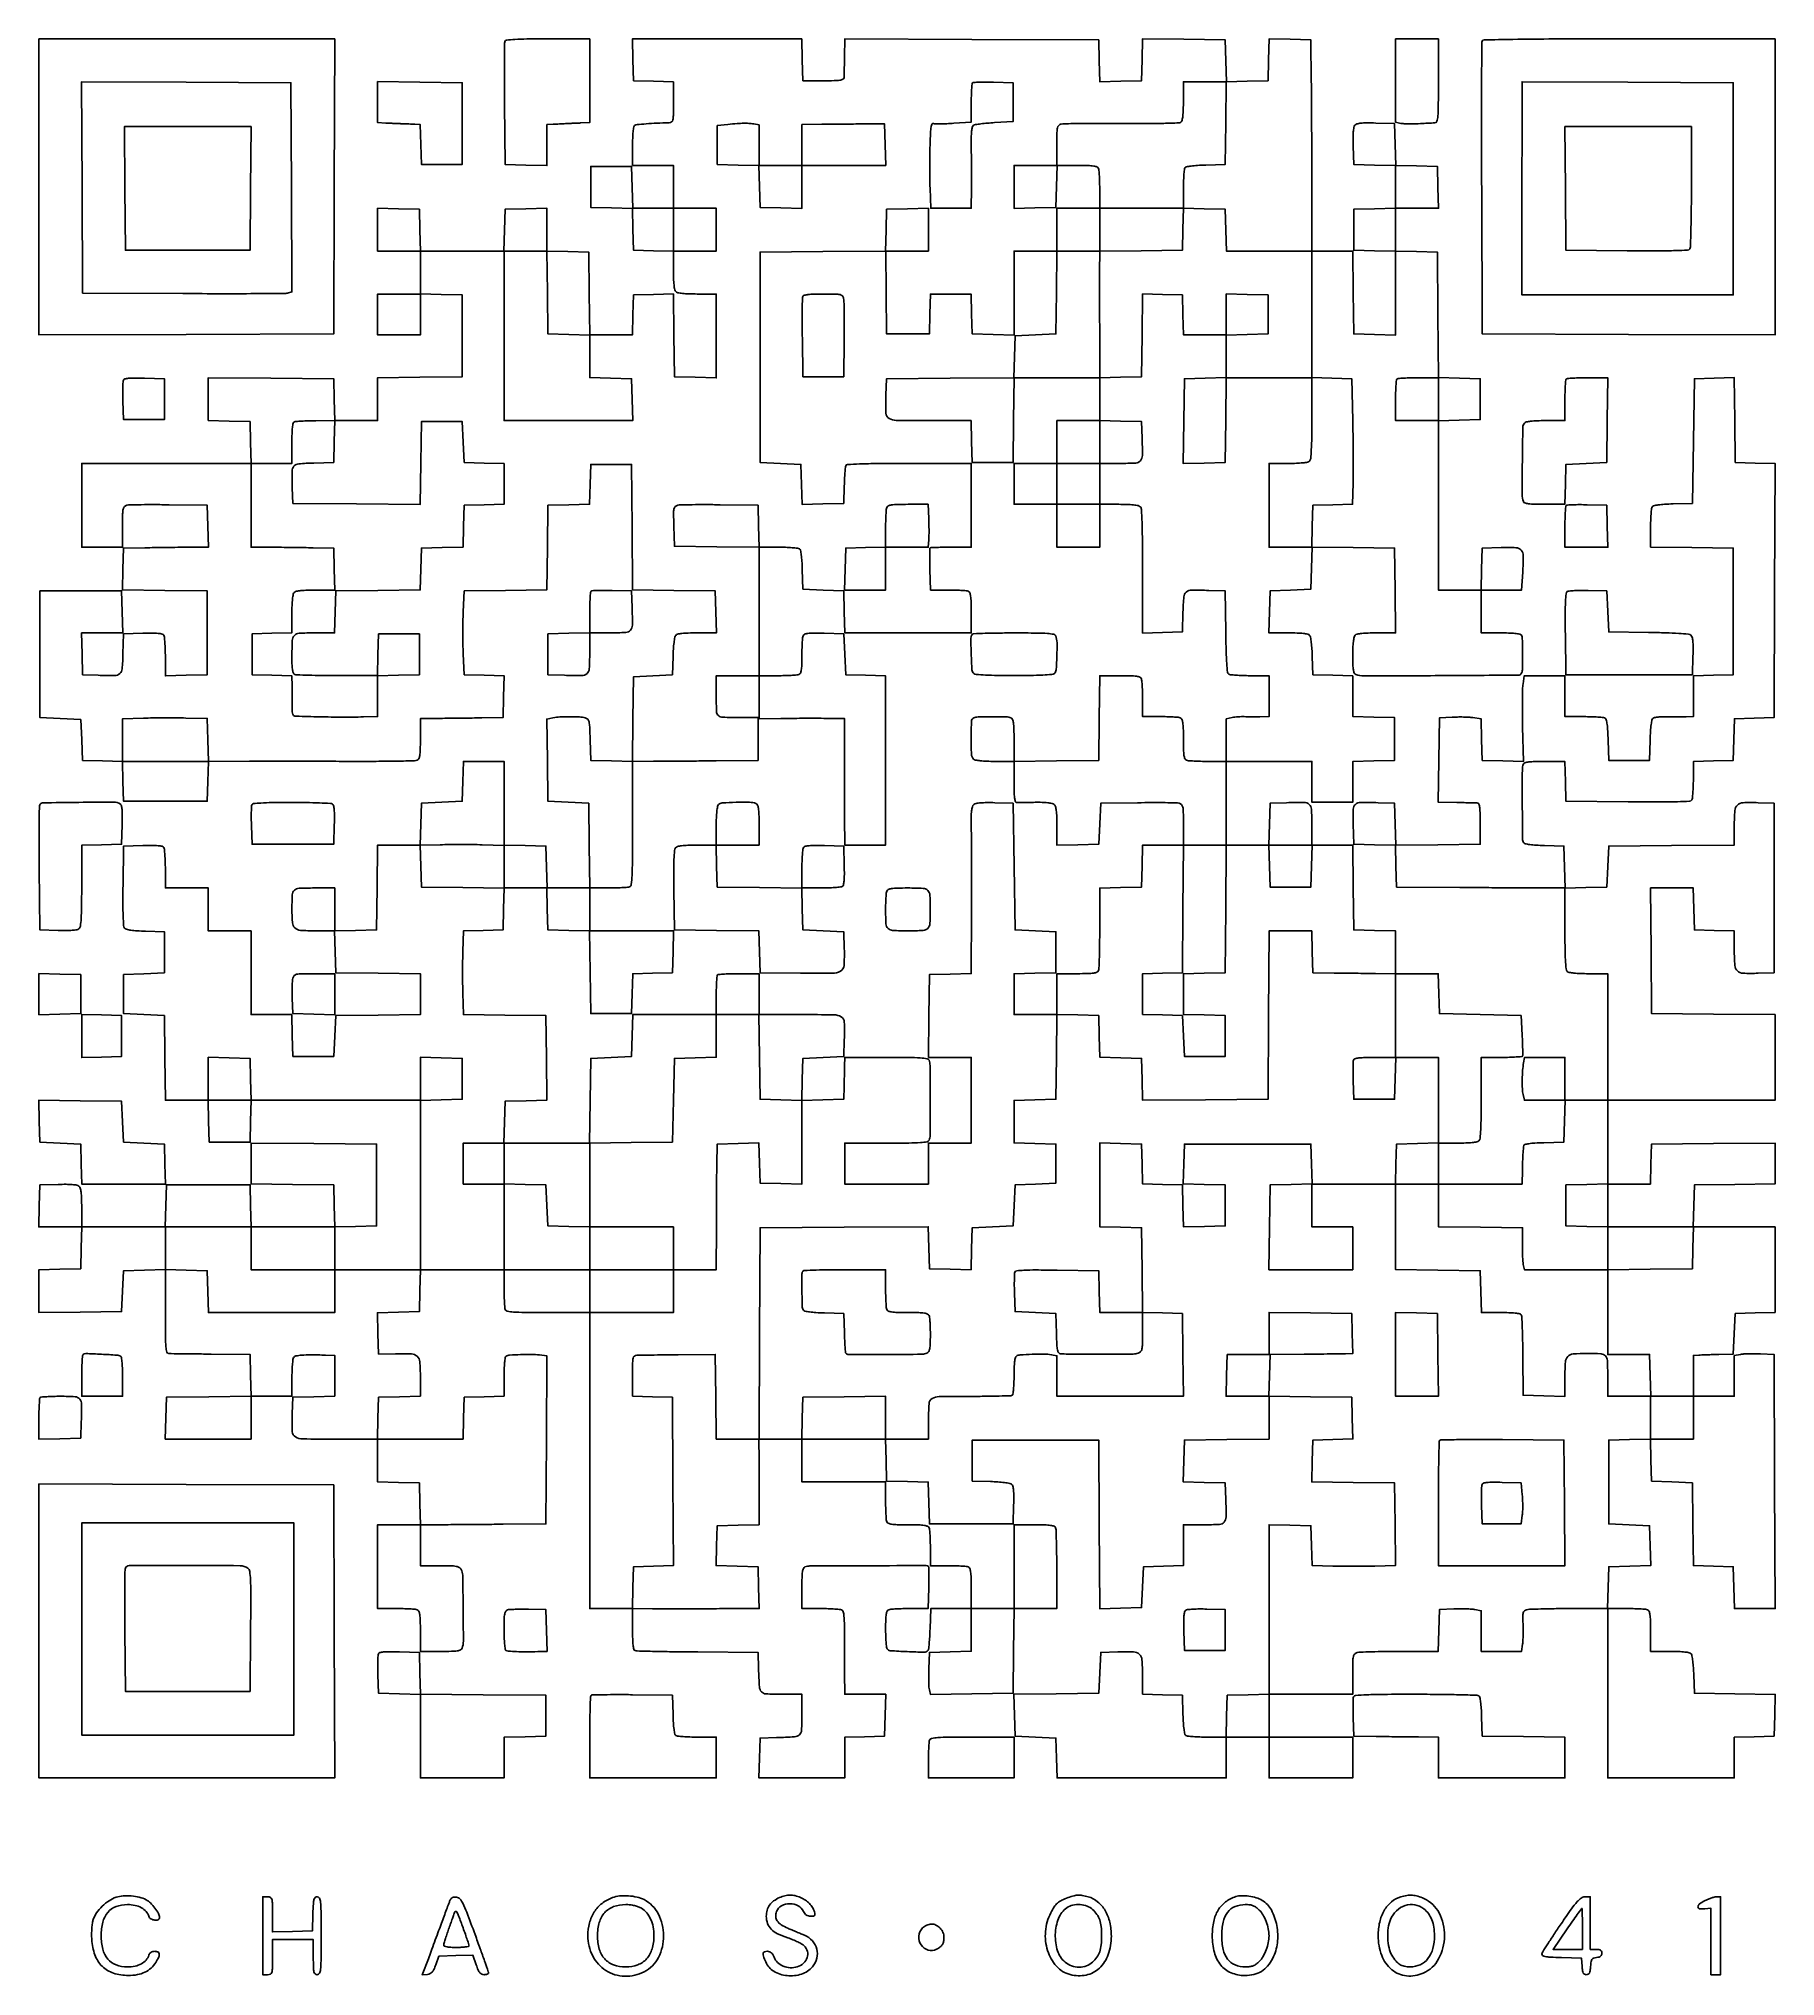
# Model space of a CAD drawing. Extents: x 179 to 1071, y 112 to 1107.
import ezdxf

# ---------------------------------------------------------------- set-up
doc = ezdxf.new("R2010")
doc.units = 0

msp = doc.modelspace()

# ---------------------------------------------------------------- linework, layer by layer
for points in [[(484.216168, 1096.25), (484.5, 1085.5), (494.75, 1085.215017), (505, 1084.930034), (505, 1074.465017, -0.003275), (504.955911, 1067.733964, -0.04944), (504.69493, 1065.411428, -0.18565), (504.017191, 1064.37204, -0.151473), (502.75, 1063.944787, 0.00558), (496.467022, 1063.720427, 0.008079), (490.924409, 1063.370713, 0.004836), (486.30096, 1062.95887, 0.114258), (485.067879, 1062.541951, 0.219594), (484.61466, 1061.857526, 0.013044), (484.293453, 1059.331548, 0.016448), (484.070943, 1056.040233, 0.008653), (484, 1051.940983), (484, 1042), (494.5, 1042), (505, 1042), (505, 1031), (505, 1020), (494.533832, 1020), (484.067663, 1020), (483.783832, 1030.75), (483.5, 1041.5), (473, 1041.5), (462.5, 1041.5), (462.5, 1031), (462.5, 1020.5), (473.216508, 1020.216508), (483.933016, 1019.933016), (484.216508, 1009.216508), (484.5, 998.5), (494.75, 998.215017), (505, 997.930034), (505, 988.165017, 0.00874), (505.074375, 983.910654, 0.018513), (505.311444, 980.622935, 0.019392), (505.672291, 978.199003, 0.150838), (506.2, 977.2, 0.150969), (507.200304, 976.671932, 0.019349), (509.630442, 976.311224, 0.018472), (512.928253, 976.074295, 0.008695), (517.2, 976), (527, 976), (527, 954.466168), (527, 932.932337), (516.25, 933.216168), (505.5, 933.5), (505.230011, 954.784762), (504.960022, 976.069525), (494.730011, 975.784762), (484.5, 975.5), (484.215017, 965.25), (483.930034, 955), (472.984905, 955), (462.039775, 955), (461.769888, 976.25), (461.5, 997.5), (450.75, 997.783832), (440, 998.067663), (440, 1009.067663), (440, 1020.067663), (429.25, 1019.783832), (418.5, 1019.5), (418.216168, 1008.75), (417.932337, 998), (396.5, 998), (375.067663, 998), (374.783832, 1008.75), (374.5, 1019.5), (363.75, 1019.783832), (353, 1020.067663), (353, 1009.033832), (353, 998), (364, 998), (375, 998), (375, 987), (375, 976), (364, 976), (353, 976), (353, 965.5), (353, 955), (364, 955), (375, 955), (375, 965.533832), (375, 976.067663), (385.75, 975.783832), (396.5, 975.5), (396.5, 954.5), (396.5, 933.5), (374.75, 933.230498), (353, 932.960995), (353, 921.980498), (353, 911), (342.033832, 911), (331.067663, 911), (330.783832, 921.75), (330.5, 932.5), (298.25, 932.763853), (266, 933.027706), (266, 922.047685), (266, 911.067663), (276.75, 910.783832), (287.5, 910.5), (287.783832, 899.75), (288.067663, 889), (244.533832, 889), (201, 889), (201, 867.5), (201, 846), (211.5, 846), (222, 846), (222, 856.480948, -0.003689), (222.04877, 863.090254, -0.046635), (222.316854, 865.56377, -0.147729), (222.985695, 866.804249, -0.136351), (224.25, 867.514659, -0.054895), (225.840683, 867.724598, -0.002293), (231.567188, 867.821708, -0.003942), (238.365834, 867.85221, -0.002788), (246, 867.783711), (265.5, 867.5), (265.783832, 856.75), (266.067663, 846), (255.283832, 845.954554, 0.001151), (250.359856, 845.922472, 0.000665), (244.436501, 845.86237, 0.000664), (238.492624, 845.786258, 0.001115), (233.5, 845.704554), (222.5, 845.5), (222.216367, 834.769596), (221.932734, 824.039192), (243.716367, 823.769596), (265.5, 823.5), (265.5, 802), (265.5, 780.5), (254.75, 780.216168), (244, 779.932337), (243.984687, 789.716168, 0.007729), (243.919289, 793.557744, 0.010646), (243.733781, 797.004417, 0.007548), (243.475676, 799.859509, 0.11554), (243.152042, 800.788231, 0.19692), (242.294865, 801.395734, 0.033714), (240.282937, 801.721018, 0.023663), (237.195195, 801.861823, 0.006827), (232.417355, 801.788231), (222.5, 801.5), (222.215131, 791.2603, -0.013482), (221.788181, 783.473421, -0.195806), (220.567079, 781.060296, -0.179106), (217.958841, 780.075074, -0.010944), (209.496645, 780.203496), (201.5, 780.5), (201.216168, 791.25), (200.932337, 802), (211.5, 802), (222.067663, 802), (221.783832, 812.75), (221.5, 823.5), (200.5, 823.5), (179.5, 823.5), (179.5, 791), (179.5, 758.5), (190, 758), (200.5, 757.5), (201, 747), (201.5, 736.5), (211.715399, 736.215399), (221.930798, 735.930798), (222.215399, 725.715399), (222.5, 715.5), (244, 715.5), (265.5, 715.5), (265.784983, 725.75), (266.069966, 736), (287.284983, 736.049954, -0.000524), (297.623575, 736.063471, -0.000219), (311.545673, 736.060984, -0.000217), (326.438349, 736.045324, -0.000282), (340.083264, 736.017356, 0.001904), (352.308744, 736.03196, 0.002937), (362.878549, 736.146933, 0.000948), (372.021829, 736.317447, 0.086682), (373.333264, 736.574391, 0.193459), (374.202381, 737.381793, 0.072642), (374.694522, 739.001576, 0.032387), (374.941628, 741.895221, 0.00511), (375, 747.606989), (375, 758), (385.25, 758.097508, 0.000362), (389.967406, 758.1458, 0.000201), (395.720312, 758.211168, 0.0002), (401.54442, 758.282022, 0.000324), (406.5, 758.347508), (417.5, 758.5), (417.783473, 769.214647), (418.066946, 779.929295), (407.783473, 780.214647), (397.5, 780.5), (397, 791.25, -0.007319), (396.844124, 796.143845, -0.004301), (396.79375, 802, -0.004301), (396.844124, 807.856155, -0.007319), (397, 812.75), (397.5, 823.5), (418.730553, 823.769831), (439.961106, 824.039662), (440.230553, 845.769831), (440.5, 867.5), (451.215387, 867.783481), (461.930773, 868.066961), (462.215387, 878.283481), (462.5, 888.5), (473, 888.5), (483.5, 888.5), (483.763827, 856.269847), (484.027654, 824.039695), (505.263827, 823.769847), (526.5, 823.5), (526.783832, 812.75), (527.067663, 802), (517.156276, 802, 0.007712), (512.551004, 801.928968, 0.02181), (509.344941, 801.689805, 0.027853), (507.145733, 801.303767, 0.16359), (506.162563, 800.695876, 0.131421), (505.722996, 799.740901, 0.010763), (505.312947, 797.000112, 0.013854), (504.980158, 793.65896, 0.010217), (504.790118, 789.945876), (504.5, 780.5), (494.5, 780), (484.5, 779.5), (484.230404, 757.716367), (483.960808, 735.932734), (473.230404, 736.216367), (462.5, 736.5), (462.217265, 747.141929, 0.00392), (461.990753, 753.7238, 0.0442), (461.650964, 756.311084, 0.132685), (460.960978, 757.627557, 0.141505), (459.717265, 758.378274, 0.053009), (456.766802, 758.842339, 0.012631), (451.791612, 758.965889, 0.013464), (446.707238, 758.826752, 0.035793), (443.105487, 758.371097), (439.960975, 757.742195), (440.230487, 736.621097), (440.5, 715.5), (451, 715), (461.5, 714.5), (461.769502, 692.75), (462.039005, 671), (451.053334, 671), (440.067663, 671), (439.783832, 681.75), (439.5, 692.5), (428.75, 692.783832), (418, 693.067663), (418, 714.533832), (418, 736), (407.534983, 736), (397.069966, 736), (396.784983, 725.75), (396.5, 715.5), (386, 715), (375.5, 714.5), (375.216168, 703.75), (374.932337, 693), (363.985671, 693), (353.039005, 693), (352.769502, 671.25), (352.5, 649.5), (341.75, 649.216168), (331, 648.932337), (331, 659.966168), (331, 671), (320.606989, 671, 0.010683), (312.674412, 670.830492, 0.176701), (310.269946, 669.83503, 0.195954), (309.196463, 667.56354, 0.01362), (309, 660.352471, 0.019046), (309.273873, 653.165239, 0.186364), (310.556878, 650.472702, 0.174802), (313.358379, 649.250038, 0.016353), (321.001352, 649), (330.932337, 649), (331.216168, 638.25), (331.5, 627.5), (353.25, 627.230498), (375, 626.960995), (375, 616.5), (375, 606.039005), (353.25, 605.769502), (331.5, 605.5), (331, 595), (330.5, 584.5), (320, 584.5), (309.5, 584.5), (309.216168, 595.25), (308.932337, 606), (298.466168, 606), (288, 606), (288, 627.5), (288, 649), (277, 649), (266, 649), (266, 660), (266, 671), (255, 671), (244, 671), (243.984687, 680.75, 0.007755), (243.919286, 684.578609, 0.010675), (243.733781, 688.014355, 0.007585), (243.475649, 690.860149, 0.115445), (243.152042, 691.788231, 0.19692), (242.294865, 692.395734, 0.033714), (240.282937, 692.721018, 0.023663), (237.195195, 692.861823, 0.006827), (232.417355, 692.788231), (222.5, 692.5), (222.228906, 672.12788, 0.003434), (222.169403, 662.886818, 0.009597), (222.296548, 656.40814, 0.00767), (222.551027, 651.713703, 0.157081), (223.072231, 650.412967, 0.156981), (224.057838, 649.78587, 0.026314), (226.279966, 649.329368, 0.021626), (229.451498, 648.989503, 0.008499), (233.843326, 648.785086), (243.5, 648.5), (243.5, 638), (243.5, 627.5), (233, 627), (222.5, 626.5), (222.5, 616.5), (222.5, 606.5), (233, 606), (243.5, 605.5), (243.769502, 583.75), (244.039005, 562), (254.985671, 562), (265.932337, 562), (266.216168, 551.25), (266.5, 540.5), (277, 540.5), (287.5, 540.5), (287.783832, 551.25), (288.067663, 562), (331.533832, 562), (375, 562), (375, 518.5), (375, 475), (353, 475), (331, 475), (331, 485.966168), (331, 496.932337), (341.75, 497.216168), (352.5, 497.5), (352.5, 518.5), (352.5, 539.5), (320.25, 539.763853), (288, 540.027706), (288, 529.533741), (288, 519.039775), (309.25, 518.769888), (330.5, 518.5), (330.783832, 507.75), (331.067663, 497), (309.567663, 497), (288.067663, 497), (287.783832, 507.75), (287.5, 518.5), (266, 518.5), (244.5, 518.5), (244.216168, 507.75), (243.932337, 497), (222.466168, 497), (201, 497), (201, 506.877555, 0.007345), (200.929838, 511.653266, 0.024181), (200.685192, 514.794146, 0.035127), (200.271246, 516.875583, 0.154085), (199.600715, 517.916414, 0.132968), (198.513859, 518.412685, 0.020746), (196.150171, 518.703614, 0.018924), (192.957683, 518.84141, 0.009044), (188.850715, 518.788859), (179.5, 518.5), (179.216168, 507.75), (178.932337, 497), (190, 497), (201.067663, 497), (200.783832, 486.25), (200.5, 475.5), (189.75, 475.216168), (179, 474.932337), (179, 463.946281), (179, 452.960225), (200.25, 453.230112), (221.5, 453.5), (222, 464), (222.5, 474.5), (233.25, 474.783832), (244, 475.067663), (244, 453.533832, 0.001675), (244.043589, 440.524394, 0.018528), (244.271205, 435.325334, 0.050273), (244.750656, 432.709344, 0.321807), (245.75, 431.923472, 0.007858), (247.023208, 431.887831, 0.000194), (252.860938, 431.818467, 0.000419), (259.709552, 431.745494, 0.000286), (267.5, 431.673472), (287.5, 431.5), (287.783633, 420.769596), (288.067266, 410.039192), (266.283633, 409.769596), (244.5, 409.5), (244.216168, 398.75), (243.932337, 388), (265.966168, 388), (288, 388), (288, 399), (288, 410), (298.5, 410), (309, 410), (309.015313, 419.25, -0.008564), (309.083719, 422.891651, -0.01156), (309.278071, 426.180407, -0.008708), (309.549609, 428.898746, -0.112428), (309.888304, 429.853513, -0.201789), (311.09201, 430.690792, -0.032899), (313.967568, 431.107027, -0.021422), (318.556834, 431.268356, -0.005017), (326.25, 431.131925), (331, 431), (331, 420.533832), (331, 410.067663), (320.25, 409.783832), (309.5, 409.5), (309.204946, 401, 0.017378), (309.205453, 391.813808, 0.257598), (310.800938, 389.146345, 0.129107), (314.504163, 388.118547, 0.003484), (331.519052, 388), (353, 388), (353, 377.033832), (353, 366.067663), (363.75, 365.783832), (374.5, 365.5), (374.783832, 354.75), (375.067663, 344), (364.033832, 344), (353, 344), (353, 322.5), (353, 301), (362.418213, 301, -0.005951), (366.140776, 300.955695, -0.007831), (369.534475, 300.821697, -0.005915), (372.361889, 300.632106, -0.07203), (373.418213, 300.393011, -0.205218), (374.23239, 299.601595, -0.063068), (374.69735, 297.913621, -0.030363), (374.940414, 294.960143, -0.005351), (375, 289.393011), (375, 279), (385.393011, 279, 0.005351), (390.960143, 279.059586, 0.030363), (393.913621, 279.30265, 0.063068), (395.601595, 279.76761, 0.205218), (396.393011, 280.581787, 0.092035), (397.082732, 284.311621, 0.002469), (396.988198, 301.079487, 0.002013), (396.739749, 318.093092, 0.118746), (395.964816, 321.065741, 0.136247), (394.97615, 322.101327, 0.091172), (393.431565, 322.675502, 0.038385), (390.714599, 322.940782, 0.005149), (384.964816, 323), (375, 323), (375, 333.5), (375, 344), (385.25, 344.051249, 0.000534), (390.634636, 344.08392, 0.000154), (398.951562, 344.145827, 0.000155), (408.325425, 344.221401, 0.000165), (417.5, 344.301249), (439.5, 344.5), (439.760523, 387.616919), (440.021046, 430.733839), (436.260523, 431.226813, 0.030152), (432.075146, 431.520531, 0.012571), (426.413413, 431.433531, 0.008025), (420.87151, 431.119774, 0.120825), (419.047221, 430.529184, 0.221212), (418.609612, 429.863881, 0.011873), (418.292763, 427.293564, 0.015881), (418.071187, 423.998726, 0.008847), (418, 419.975966), (418, 410.069966), (407.75, 409.784983), (397.5, 409.5), (397.216168, 398.75), (396.932337, 388), (374.932337, 388), (352.932337, 388), (353.216168, 398.75), (353.5, 409.5), (364.25, 409.783832), (375, 410.067663), (375, 419.998648, 0.017952), (374.722203, 427.733478, 0.189539), (373.383025, 430.531217, 0.179112), (370.458594, 431.751344, 0.015715), (362.295316, 431.827825), (353.5, 431.633786), (353.216515, 442.282722), (352.93303, 452.931657), (363.716515, 453.215829), (374.5, 453.5), (374.783832, 464.25), (375.067663, 475), (396.533832, 475), (418, 475), (418, 465.581787, 0.005951), (418.044305, 461.859224, 0.007831), (418.178303, 458.465525, 0.005915), (418.367894, 455.638111, 0.07203), (418.606989, 454.581787, 0.258697), (419.662537, 453.696146, 0.030015), (422.835307, 453.275578, 0.015901), (428.485827, 453.049566, 0.002045), (440.606989, 453), (462, 453), (462, 377), (462, 301), (473, 301), (484, 301), (484, 290.468615, 0.006207), (484.063528, 285.351, 0.023583), (484.293405, 282.163056, 0.034381), (484.676007, 280.150606, 0.241481), (485.32139, 279.430165, 0.085611), (486.377617, 279.220891, 0.000629), (495.339902, 279.009908, 0.002355), (505.620934, 278.829261, 0.001505), (517.57139, 278.71155), (548.5, 278.5), (548.75078, 270, 0.007926), (549.170229, 260.756564, 0.170244), (550.214363, 258.27627, 0.199796), (552.528292, 257.184972, 0.011573), (560.519052, 257), (571, 257), (571, 246.519052, -0.011573), (570.815028, 238.528292, -0.199796), (569.72373, 236.214363, -0.170244), (567.243436, 235.170229, -0.007926), (558, 234.75078), (549.5, 234.5), (549.215017, 224.25), (548.930034, 214), (570.965017, 214), (593, 214), (593, 224.465017), (593, 234.930034), (603.25, 235.215017), (613.5, 235.5), (613.783832, 246.25), (614.067663, 257), (603.533832, 257), (593, 257), (592.905133, 267.75, -0.001128), (592.873119, 272.623851, -0.000676), (592.855971, 278.415424, -0.000676), (592.854492, 284.179654, -0.001177), (592.870992, 288.962083, 0.007104), (592.830855, 293.738102, 0.019964), (592.622009, 297.073424, 0.022901), (592.278536, 299.373225, 0.205491), (591.715859, 300.19677, 0.117117), (590.829819, 300.503135, 0.007), (587.993096, 300.74692, 0.010204), (584.573455, 300.922577, 0.007336), (580.75, 300.984687), (571, 301), (571, 311.393011, -0.005351), (571.059586, 316.960143, -0.030363), (571.30265, 319.913621, -0.063068), (571.76761, 321.601595, -0.205218), (572.581787, 322.393011, -0.090721), (575.163116, 322.877312, -0.000363), (604.735819, 322.989344, -0.000184), (634.904728, 323.070625, -0.198215), (636.083333, 322.587487, -0.195794), (636.245504, 322.207851, -0.001928), (636.285267, 319.186075, -0.005961), (636.276071, 315.675605, -0.003785), (636.185662, 311.587487), (635.871323, 301), (626.517449, 301, 0.005991), (622.819538, 300.955691, 0.007872), (619.446625, 300.821697, 0.005967), (616.636623, 300.632065, 0.071896), (615.581787, 300.393011, 0.19467), (614.780298, 299.644942, 0.069116), (614.312224, 298.117276, 0.033827), (614.069372, 295.475625, 0.00643), (614.015313, 290.643011, 0.007669), (614.076382, 287.053884, 0.010583), (614.248778, 283.835561, 0.007462), (614.488346, 281.169118, 0.115963), (614.788585, 280.307836, 0.238871), (616.381675, 279.362557, 0.005895), (625.114481, 278.883699, 0.006457), (633.798042, 278.622444, 0.202967), (635.742197, 279.40648, 0.168511), (636.055932, 280.050871, 0.005297), (636.377571, 283.000591, 0.00977), (636.655412, 286.533658, 0.006555), (636.841025, 290.58095), (637.18205, 301), (647.591025, 301), (658, 301), (658, 290.033832), (658, 279.067663), (647.25, 278.783832), (636.5, 278.5), (636.204946, 270, 0.006937), (636.133698, 266.579253, 0.008098), (636.163731, 263.330116, 0.007286), (636.273473, 260.588797, 0.047804), (636.478972, 259.230182), (637.048052, 256.960364), (658.274026, 257.230182), (679.5, 257.5), (679.769502, 279.25), (680.039005, 301), (690.989613, 301), (701.940221, 301), (701.930245, 321.022101, 0.002637), (701.885331, 328.801844, 0.003947), (701.756607, 335.596842, 0.001694), (701.581263, 341.396814, 0.083392), (701.353146, 342.522101, 0.219636), (700.585883, 343.269048, 0.051431), (698.796828, 343.700808, 0.027825), (695.767084, 343.938827, 0.005691), (690.393011, 344), (680, 344), (680, 322.5), (680, 301), (669, 301), (658, 301), (658, 311.393011, 0.005351), (657.940414, 316.960143, 0.030363), (657.69735, 319.913621, 0.063068), (657.23239, 321.601595, 0.205218), (656.418213, 322.393011, 0.070946), (655.373807, 322.631778, 0.006338), (652.68135, 322.821697, 0.008159), (649.449196, 322.955669, 0.006277), (645.918213, 323), (637, 323), (637, 331.918213, 0.006277), (636.955669, 335.449196, 0.008159), (636.821697, 338.68135, 0.006338), (636.631778, 341.373807, 0.070946), (636.393011, 342.418213, 0.204366), (635.605154, 343.231384, 0.063541), (633.93074, 343.696802, 0.030628), (631.003676, 343.940206, 0.005432), (625.5, 344, -0.005432), (619.996324, 344.059794, -0.030628), (617.06926, 344.303198, -0.063541), (615.394846, 344.768616, -0.204366), (614.606989, 345.581787, -0.07203), (614.367894, 346.638111, -0.005915), (614.178303, 349.465525, -0.007831), (614.044305, 352.859224, -0.005951), (614, 356.581787), (614, 366), (592.5, 366), (571, 366), (571, 377), (571, 388), (592.466168, 388), (613.932337, 388), (614.216168, 377.25), (614.5, 366.5), (625.216508, 366.216508), (635.933016, 365.933016), (636.216508, 355.216508), (636.5, 344.5), (658, 344.5), (679.5, 344.5), (679.784391, 354.099013, 0.007277), (679.854647, 358.762447, 0.02466), (679.706214, 361.801719, 0.036405), (679.360369, 363.805803, 0.159945), (678.730267, 364.808896, 0.130478), (677.755874, 365.259591, 0.01114), (675.010214, 365.678669, 0.01414), (671.661415, 366.01774, 0.010482), (667.945876, 366.209882), (658.5, 366.5), (658.5, 377), (658.5, 387.5), (691, 387.5), (723.5, 387.5), (723.760648, 344.216276), (724.021296, 300.932553), (734.760648, 301.216276), (745.5, 301.5), (746, 312), (746.5, 322.5), (756.75, 322.784983), (767, 323.069966), (767, 333.534983), (767, 344), (777.480948, 344, 0.01319), (785.50249, 344.211645, 0.203196), (787.933469, 345.397028, 0.179688), (788.928151, 348.034911, 0.009927), (788.795054, 357), (788.5, 365.5), (777.716515, 365.784171), (766.93303, 366.068343), (767.216515, 376.784171), (767.5, 387.5), (789.25, 387.769502), (811, 388.039005), (811, 399.03939), (811, 410.039775), (832.25, 409.769888), (853.5, 409.5), (853.783473, 398.785353), (854.066946, 388.070705), (843.783473, 387.785353), (833.5, 387.5), (833.216371, 376.769986), (832.932742, 366.039971), (854.216371, 365.769986), (875.5, 365.5), (875.769629, 344.338997), (876.039257, 323.177994), (865.269629, 322.838997, -0.004764), (860.370632, 322.731502, -0.002808), (854.515836, 322.691718, -0.002808), (848.666157, 322.717677, -0.004802), (843.78428, 322.813661), (833.068561, 323.127322), (832.78428, 333.313661), (832.5, 343.5), (821.75, 343.783832), (811, 344.067663), (811, 300.567663), (811, 257.067663), (800.25, 256.783832), (789.5, 256.5), (789.216168, 245.75), (788.932337, 235), (779.216168, 235.015313, -0.007334), (775.406013, 235.077213, -0.010202), (771.998336, 235.252233, -0.006997), (769.171517, 235.495121, -0.117134), (768.288805, 235.800347, -0.199883), (767.737468, 236.589, -0.01918), (767.315749, 238.944063, -0.019108), (766.987032, 242.199826, -0.00836), (766.788805, 246.535034), (766.5, 256.5), (756.25, 256.784983), (746, 257.069966), (746, 266.999799, 0.018385), (745.714843, 274.752275, 0.190058), (744.352383, 277.578778, 0.180404), (741.390744, 278.792788, 0.01627), (733.243181, 278.788833), (724.5, 278.5), (724, 268), (723.5, 257.5), (701.716367, 257.230404), (679.932734, 256.960808), (680.216367, 246.230404), (680.5, 235.5), (691, 235), (701.5, 234.5), (701.784983, 224.25), (702.069966, 214), (745.534983, 214), (789, 214), (789, 224.5), (789, 235), (800, 235), (811, 235), (811, 224.5), (811, 214), (832.5, 214), (854, 214), (854, 224.5), (854, 235), (832.5, 235), (811, 235), (811, 246), (811, 257), (832.5, 257), (854, 257), (854, 267.383369, -0.003789), (854.049468, 273.911711, -0.046747), (854.318691, 276.381438, -0.144985), (854.986773, 277.634057, -0.133542), (856.25, 278.369714, -0.056178), (857.845984, 278.61027, -0.002325), (863.630687, 278.799577, -0.00401), (870.499162, 278.937273, -0.002833), (878.216168, 278.986345), (897.932337, 279), (898.216168, 289.75), (898.5, 300.5), (906, 300.80649, -0.008667), (909.109769, 300.879612, -0.00841), (912.251562, 300.846169, -0.008349), (915.012596, 300.724159, -0.030569), (916.75, 300.511177), (920, 299.909374), (920, 289.454687), (920, 279), (930.372192, 279), (940.744384, 279), (941.240606, 282.75, 0.020239), (941.413553, 284.643411, 0.007234), (941.511592, 287.354508, 0.007164), (941.533497, 290.334585, 0.008407), (941.466288, 293.158963, -0.00749), (941.364576, 297.127075, -0.066355), (941.576942, 298.861018, -0.160581), (942.184633, 299.803224, -0.104734), (943.347873, 300.395308, -0.056676), (944.885355, 300.625916, -0.002168), (950.669375, 300.807096, -0.003862), (957.526973, 300.939151, -0.00271), (965.25, 300.986345), (985, 301), (985, 257.5), (985, 214), (1017.5, 214), (1050, 214), (1050, 224.465017), (1050, 234.930034), (1060.25, 235.215017), (1070.5, 235.5), (1070.783625, 246.229609), (1071.06725, 256.959219), (1050.283625, 257.229609), (1029.5, 257.5), (1029.209882, 266.945876, 0.010217), (1029.019842, 270.65896, 0.013854), (1028.687053, 274.000112, 0.010763), (1028.277004, 276.740901, 0.131421), (1027.837437, 277.695876, 0.163434), (1026.855494, 278.30342, 0.027915), (1024.661716, 278.689599, 0.021862), (1021.465038, 278.92889, 0.00775), (1016.877555, 279), (1007, 279), (1007, 289.393011, 0.005351), (1006.940414, 294.960143, 0.030363), (1006.69735, 297.913621, 0.063068), (1006.23239, 299.601595, 0.205218), (1005.418213, 300.393011, 0.0721), (1004.361111, 300.632128, 0.005887), (1001.524537, 300.821697, 0.007809), (998.119908, 300.955696, 0.00593), (994.384381, 301), (984.932337, 301), (985.216168, 311.75), (985.5, 322.5), (996.284606, 322.784183), (1007.069211, 323.068365), (1006.784606, 333.284183), (1006.5, 343.5), (996, 344), (985.5, 344.5), (985.5, 366), (985.5, 387.5), (996.215829, 387.783485), (1006.931657, 388.06697), (1007.215829, 377.283485), (1007.5, 366.5), (1018, 366), (1028.5, 365.5), (1028.769787, 344.284765), (1029.039573, 323.069529), (1039.269787, 322.784765), (1049.5, 322.5), (1049.783832, 311.75), (1050.067663, 301), (1060.541073, 301), (1071.014483, 301), (1070.757242, 366.25), (1070.5, 431.5), (1063.5, 431.807779, 0.009375), (1060.58164, 431.88131, 0.008811), (1057.601562, 431.84799, 0.008811), (1054.961002, 431.725313, 0.029867), (1053.25, 431.512466), (1050, 430.909374), (1050, 420.454687), (1050, 410), (1039.5, 410), (1029, 410), (1029, 420.5), (1029, 431), (1031.75, 431.157695, -0.00512), (1033.274129, 431.229446, -0.001123), (1035.895313, 431.320057, -0.001169), (1038.92695, 431.410942, -0.001123), (1042, 431.48897), (1049.5, 431.662548), (1050, 442.081274), (1050.5, 452.5), (1060.75, 452.784983), (1071, 453.069966), (1071, 475.034983), (1071, 497), (1049.966168, 497), (1028.932337, 497), (1029.216168, 507.75), (1029.5, 518.5), (1050.25, 518.770288), (1071, 519.040577), (1071, 529.534336), (1071, 540.028094), (1039.25, 539.764047), (1007.5, 539.5), (1007.215017, 529.25), (1006.930034, 519), (995.965017, 519), (985, 519), (985, 540.5), (985, 562), (1028, 562), (1071, 562), (1071, 583.985953), (1071, 605.971906), (1039.25, 606.235953), (1007.5, 606.5), (1007.236147, 638.75), (1006.972294, 671), (1017.952315, 671), (1028.932337, 671), (1029.216168, 660.25), (1029.5, 649.5), (1039.75, 649.215017), (1050, 648.930034), (1050, 639.000201, 0.018033), (1050.278545, 631.27952, 0.185271), (1051.610221, 628.439904, 0.184478), (1054.502514, 627.213502, 0.017853), (1062.259538, 627.209712), (1070.5, 627.5), (1070.5, 671), (1070.5, 714.5), (1062.259538, 714.790288, 0.017864), (1054.500612, 714.786315, 0.184697), (1051.608992, 713.558592, 0.185116), (1050.278006, 710.716054, 0.017959), (1050, 702.978669), (1050, 693.027706), (1017.75, 692.763853), (985.5, 692.5), (985, 682), (984.5, 671.5), (973.784171, 671.216515), (963.068343, 670.93303), (962.784171, 681.716515), (962.5, 692.5), (952.535034, 692.788805, -0.008388), (948.204632, 692.987054, -0.019032), (944.943963, 693.316132, -0.019053), (942.580887, 693.738196, -0.197764), (941.785208, 694.288805, -0.143193), (941.184054, 696.299502, -0.001021), (941.112232, 714.150514, -0.001502), (941.130092, 731.604711, -0.090844), (941.705196, 734.674136, -0.239813), (942.422728, 735.321002, -0.035391), (944.400056, 735.705719, -0.024029), (947.537057, 735.93627, -0.006329), (952.572006, 736), (962.930034, 736), (963.215017, 725.75), (963.5, 715.5), (995.432148, 715.235705, 0.001667), (1011.662586, 715.155496, 0.008037), (1020.895282, 715.289065, 0.006458), (1027.006827, 715.554811, 0.241759), (1028.166836, 716.235705, 0.114427), (1028.4843, 717.139679, 0.007996), (1028.738127, 719.835525, 0.011005), (1028.920341, 723.093149, 0.008051), (1028.984687, 726.715017), (1029, 735.930034), (1039.25, 736.215017), (1049.5, 736.5), (1049.783481, 747.215387), (1050.066961, 757.930773), (1060.283481, 758.215387), (1070.5, 758.5), (1070.75723, 823.714937), (1071.014459, 888.929874), (1060.75723, 889.214937), (1050.5, 889.5), (1050.230401, 911.284767), (1049.960802, 933.069533), (1039.730401, 932.784767), (1029.5, 932.5), (1029, 900.5), (1028.5, 868.5), (1018.535034, 868.211195, 0.00836), (1014.199826, 868.012968, 0.019108), (1010.944063, 867.684251, 0.01918), (1008.589, 867.262532, 0.199883), (1007.800347, 866.711195, 0.117172), (1007.49511, 865.82824, 0.006983), (1007.252233, 862.997568, 0.01019), (1007.077212, 859.585388, 0.007324), (1007.015313, 855.769888), (1007, 846.039775), (1028.25, 845.769888), (1049.5, 845.5), (1049.5, 813), (1049.5, 780.5), (1039.25, 780.215017), (1029, 779.930034), (1029, 769.465017), (1029, 759), (1025.25, 758.92122, -0.004131), (1023.396817, 758.897604, -0.001617), (1020.839062, 758.894416, -0.0016), (1018.071879, 758.908775, -0.001992), (1015.5, 758.940602, 0.012653), (1013.113763, 758.919254, 0.015871), (1010.906283, 758.773367, 0.014085), (1009.084588, 758.542799, 0.108461), (1008.287346, 758.233447, 0.197191), (1007.731659, 757.412757, 0.018371), (1007.311804, 754.953064, 0.018382), (1006.98499, 751.543729, 0.007838), (1006.787346, 746.964064), (1006.5, 736.5), (996, 736.5), (985.5, 736.5), (985.212654, 746.964064, 0.007781), (985.01506, 751.554841, 0.018541), (984.68903, 754.952903, 0.018631), (984.269945, 757.394503, 0.202046), (983.712654, 758.198752, 0.117191), (982.828495, 758.504352, 0.006974), (979.992154, 758.747502, 0.010182), (976.573226, 758.922723, 0.007318), (972.75, 758.984687), (963, 759), (963, 769.5), (963, 780), (952.561273, 780), (942.122546, 780), (941.485582, 775.75, 0.030871), (941.258749, 773.15064, 0.003917), (941.160357, 767.524888, 0.004582), (941.157081, 760.83772, 0.003795), (941.272892, 753.717704), (941.697166, 735.935408), (931.098583, 736.217704), (920.5, 736.5), (920.216739, 747.193715), (919.933478, 757.88743), (915.716739, 758.48478, 0.021472), (913.64703, 758.687819, 0.008833), (910.829292, 758.792641, 0.00872), (907.797441, 758.798944, 0.011071), (905, 758.693983), (898.5, 758.305835), (898.230498, 736.652918), (897.960995, 715), (907.480498, 714.875, -0.001057), (911.218143, 714.818016, -0.001463), (914.570834, 714.75, -0.000909), (917.391208, 714.679397, -0.018208), (918.25, 714.625, -0.315441), (918.856457, 714.102895, -0.032954), (919.217262, 712.153274, -0.023195), (919.438823, 709.025852, -0.006086), (919.5, 704), (919.5, 693.5), (897.784029, 693.230592), (876.068057, 692.961185), (875.784029, 703.730592), (875.5, 714.5), (867, 714.795054, 0.009619), (857.971409, 714.934656, 0.179386), (855.349379, 713.951391, 0.210395), (854.214168, 711.5543, 0.013848), (854.215323, 703.722245), (854.5, 693.5), (865.216508, 693.216508), (875.933016, 692.933016), (876.216508, 682.216508), (876.5, 671.5), (909, 671.269657, 0.000157), (922.230954, 671.180032, 0.00017), (935.110937, 671.101203, 0.00016), (946.151517, 671.04091, 0.000828), (952.25, 671.019657), (963, 671), (963, 650.2, 0.003169), (963.062069, 640.406919, 0.010454), (963.278846, 633.954487, 0.00933), (963.608073, 629.461896, 0.175156), (964.2, 628.2, 0.150969), (965.200304, 627.671932, 0.019349), (967.630442, 627.311224, 0.018472), (970.928253, 627.074295, 0.008695), (975.2, 627), (985, 627), (985, 594.5), (985, 562), (974, 562), (963, 562), (963, 573), (963, 584), (952.625, 584), (942.25, 584), (941.758628, 581.25, 0.027106), (941.288516, 577.435219, 0.013534), (941.087367, 572.57364, 0.012938), (941.141623, 567.89216, 0.044715), (941.524856, 564.886829), (942.158911, 562), (952.613287, 562), (963.067663, 562), (962.783832, 551.25), (962.5, 540.5), (952.25, 540.215017, 0.00691), (947.549079, 540.019269, 0.021984), (944.420839, 539.707303, 0.026625), (942.368684, 539.298578, 0.310698), (941.858431, 538.715017, 0.00737), (941.600853, 536.179806, 0.007856), (941.424381, 533.691472, 0.005868), (941.292666, 530.655166, 0.002007), (941.171044, 526.25), (941, 519), (919.5, 519), (898, 519), (898, 529.5), (898, 540), (907.8, 540, 0.008695), (912.071747, 540.074295, 0.018472), (915.369558, 540.311224, 0.019349), (917.799696, 540.671932, 0.150969), (918.8, 541.2, 0.175156), (919.391927, 542.461896, 0.00933), (919.721154, 546.954487, 0.010454), (919.937931, 553.406919, 0.003169), (920, 563.2), (920, 584), (930.440983, 584, 0.006722), (934.467715, 584.054136, 0.010644), (937.914605, 584.220313, 0.00485), (940.79731, 584.448982, 0.270593), (941.221295, 584.75, 0.108736), (941.342941, 585.325634, 0.002351), (941.305167, 588.217188, 0.005279), (941.208948, 591.613558, 0.003525), (941.030312, 595.5), (940.5, 605.5), (919.5, 606), (898.5, 606.5), (898.215017, 616.75), (897.930034, 627), (886.965017, 627), (876, 627), (876, 637.966168), (876, 648.932337), (865.25, 649.216168), (854.5, 649.5), (854.230498, 671.25), (853.960995, 693), (843.480498, 693), (833, 693), (833, 703.480948, 0.01319), (832.788355, 711.50249, 0.203196), (831.602972, 713.933469, 0.179688), (828.965089, 714.928151, 0.009927), (820, 714.795054), (811.5, 714.5), (811.216168, 703.75), (810.932337, 693), (799.966168, 693), (789, 693), (789, 714.5), (789, 736), (811, 736), (833, 736), (833, 725.5), (833, 715), (843.5, 715), (854, 715), (854, 725.466168), (854, 735.932337), (864.75, 736.216168), (875.5, 736.5), (875.5, 747.5), (875.5, 758.5), (864.75, 758.783832), (854, 759.067663), (854, 769.498849), (854, 779.930034), (843.75, 780.215017), (833.5, 780.5), (833.209882, 789.945876, 0.010217), (833.019842, 793.65896, 0.013854), (832.687053, 797.000112, 0.010763), (832.277004, 799.740901, 0.131421), (831.837437, 800.695876, 0.16359), (830.854267, 801.303767, 0.027853), (828.655059, 801.689805, 0.02181), (825.448996, 801.928968, 0.007712), (820.843724, 802), (810.932337, 802), (811.216168, 812.75), (811.5, 823.5), (822, 824), (832.5, 824.5), (832.784032, 835.269789), (833.068065, 846.039577), (854.284032, 845.769789), (875.5, 845.5), (875.769502, 823.75), (876.039005, 802), (866.219502, 802, 0.008671), (861.938063, 801.925749, 0.018449), (858.634627, 801.688897, 0.019326), (856.201028, 801.328268, 0.151042), (855.2, 800.8, 0.148618), (854.678473, 799.822996, 0.020076), (854.315267, 797.500056, 0.019202), (854.075751, 794.37742, 0.009539), (854, 790.406989, 0.0066), (854.062956, 785.638067, 0.032121), (854.307438, 782.947624, 0.062098), (854.759991, 781.367158, 0.203093), (855.526381, 780.62825, 0.092753), (859.718231, 779.859267, 0.000559), (898.865215, 780.041945, 0.000243), (939.104564, 780.294307, 0.25813), (940.574338, 781.120282, 0.134964), (941.139839, 783.048564, 0.004588), (941.201901, 791.019942, 0.004605), (941.117421, 798.988755, 0.134238), (940.546802, 800.924272, 0.218915), (939.855596, 801.383271, 0.013521), (937.348727, 801.706228, 0.016676), (934.062777, 801.929134, 0.008596), (929.940983, 802), (920, 802), (920, 813), (920, 824), (930.351979, 824), (940.703958, 824), (941.297854, 833.166875, 0.014242), (941.602353, 841.571445, 0.184368), (940.526263, 844.457353, 0.204438), (937.853328, 845.735136, 0.018016), (930.195786, 845.785558), (920.5, 845.5), (920.216168, 834.75), (919.932337, 824), (908.966168, 824), (898, 824), (898, 867.466168), (898, 910.932337), (908.75, 911.216168), (919.5, 911.5), (919.5, 922), (919.5, 932.5), (908.763809, 932.783692), (898.027617, 933.067383), (897.763809, 965.283692), (897.5, 997.5), (886.75, 997.783832), (876, 998.067663), (876, 1009.033832), (876, 1020), (887.033832, 1020), (898.067663, 1020), (897.783832, 1030.75), (897.5, 1041.5), (886.783492, 1041.783492), (876.066984, 1042.066984), (875.783492, 1052.783492), (875.5, 1063.5), (865.900987, 1063.784391, 0.006919), (861.065714, 1063.860698, 0.027023), (858.081903, 1063.705126, 0.044369), (856.166788, 1063.32726, 0.149751), (855.112128, 1062.635106, 0.1305), (854.596888, 1061.521045, 0.02258), (854.296615, 1059.197242, 0.019663), (854.156589, 1056.019073, 0.008898), (854.211141, 1051.850715), (854.5, 1042.5), (865.25, 1042.216168), (876, 1041.932337), (876, 1031), (876, 1020.067663), (865.25, 1019.783832), (854.5, 1019.5), (854.5, 1009), (854.5, 998.5), (865.25, 998.216168), (876, 997.932337), (876, 976.432337), (876, 954.932337), (865.25, 955.216168), (854.5, 955.5), (854.230112, 976.75), (853.960225, 998), (843.480112, 998), (833, 998), (832.972336, 1030.75, 0.000529), (832.945498, 1044.862915, 0.000412), (832.887487, 1060.195312, 0.000417), (832.80977, 1074.4764, 0.001016), (832.722336, 1085), (832.5, 1106.5), (821.784171, 1106.783485), (811.068343, 1107.06697), (810.784171, 1096.283485), (810.5, 1085.5), (799.784171, 1085.216515), (789.068343, 1084.93303), (788.784171, 1095.716515), (788.5, 1106.5), (767.284032, 1106.769789), (746.068065, 1107.039577), (745.784032, 1096.269789), (745.5, 1085.5), (734.784171, 1085.216515), (724.068343, 1084.93303), (723.784171, 1095.716515), (723.5, 1106.5), (658.25, 1106.757242), (593, 1107.014483), (592.88465, 1097.757242, -0.001157), (592.830648, 1094.102196, -0.001537), (592.763631, 1090.77869, -0.001086), (592.692825, 1087.992408, -0.015488), (592.63465, 1087, -0.275213), (592.07762, 1086.230626, -0.066821), (590.503494, 1085.78892, -0.030039), (587.600724, 1085.556017, -0.005001), (582, 1085.5), (571.5, 1085.5), (571.216168, 1096.25), (570.932337, 1107), (527.432337, 1107), (483.932337, 1107)], [(418.453816, 1105.740243, 0.089548), (418.261817, 1104.729866, 0.000598), (418.19019, 1095.747155, 0.00234), (418.168607, 1085.460077, 0.00149), (418.235201, 1073.490243), (418.5, 1042.5), (429.25, 1042.216168), (440, 1041.932337), (440, 1052.466168), (440, 1063), (443.25, 1063.162372, 0.000029), (444.712167, 1063.235509, 0.000018), (446.426563, 1063.321425, 0.000018), (448.117225, 1063.406275, 0.000033), (449.5, 1063.475816, -0.001214), (450.9795, 1063.546717, -0.00048), (453.014062, 1063.637311, -0.000475), (455.211663, 1063.730956, -0.000595), (457.25, 1063.813443), (462, 1064), (462, 1085.5), (462, 1107), (440.468615, 1107, 0.002641), (429.759821, 1106.94343, 0.011649), (423.452387, 1106.72976, 0.011168), (419.316469, 1106.400278, 0.282839)], [(876, 1085.579455), (876, 1064.158911), (878.75, 1063.632373, 0.038072), (880.917975, 1063.386187, 0.013059), (884.080322, 1063.351877, 0.008361), (888.739368, 1063.50096, 0.002156), (896.25, 1063.899556, 0.318369), (897.249305, 1064.697425, 0.049975), (897.728483, 1067.320194, 0.018528), (897.956287, 1072.519324, 0.001684), (898, 1085.5), (898, 1107), (887, 1107), (876, 1107)], [(920.460009, 1105.75, 0.090591), (920.266358, 1104.709509, 0.000109), (920.198937, 1082.982812, 0.000984), (920.176611, 1058.652573, 0.000605), (920.241394, 1030), (920.5, 955.5), (995.75, 955.243674), (1071, 954.987348), (1071, 1030.993674), (1071, 1107), (995.968615, 1107, 0.000668), (957.448289, 1106.948566, 0.003471), (936.19131, 1106.744245, 0.001205), (921.475143, 1106.465155, 0.305157)], [(308.758677, 1030.77123), (309.017354, 977.04246), (306.758677, 976.494347, -0.057902), (304.987826, 976.276519, -0.000418), (290.035361, 976.188577, -0.001589), (272.903102, 976.156579, -0.001017), (253, 976.223117), (201.5, 976.5), (201.241383, 1030.758691), (200.982767, 1085.017383), (254.741383, 1084.758691), (308.5, 1084.5)], [(353, 1074.519502), (353, 1064), (357.25, 1063.788296, 0.001158), (359.167431, 1063.697233, 0.000711), (361.426562, 1063.598404, 0.000713), (363.661971, 1063.50699, 0.001274), (365.5, 1063.439142, -0.001213), (367.230151, 1063.375488, -0.000927), (369.122536, 1063.297757, -0.000937), (370.894512, 1063.218354, -0.002212), (372.215017, 1063.150846), (374.930034, 1063), (375.215017, 1052.75), (375.5, 1042.5), (386, 1042.5), (396.5, 1042.5), (396.5, 1063.5), (396.5, 1084.5), (374.75, 1084.769502), (353, 1085.039005)], [(788.769888, 1063.75), (788.5, 1042.5), (778.535034, 1042.211195, 0.00836), (774.199826, 1042.012968, 0.019108), (770.944063, 1041.684251, 0.01918), (768.589, 1041.262532, 0.199883), (767.800347, 1040.711195, 0.117134), (767.495121, 1039.828483, 0.006997), (767.252233, 1037.001664, 0.010202), (767.077213, 1033.593987, 0.007334), (767.015313, 1029.783832), (767, 1020.067663), (777.75, 1019.783832), (788.5, 1019.5), (788.783832, 1008.75), (789.067663, 998), (811.033832, 998), (833, 998), (833, 965.534983), (833, 933.069966), (843.25, 932.784983), (853.5, 932.5), (854, 911, -0.002289), (854.168401, 901.982709, -0.002078), (854.260987, 892.667882, -0.002079), (854.274545, 884.332425, -0.006683), (854.186339, 878.78428), (853.872678, 868.068561), (843.686339, 867.78428), (833.5, 867.5), (833.216168, 856.75), (832.932337, 846), (821.966168, 846), (811, 846), (811, 867.5), (811, 889), (820.8, 889, 0.008695), (825.071747, 889.074295, 0.018472), (828.369558, 889.311224, 0.019349), (830.799696, 889.671932, 0.150969), (831.8, 890.2, 0.175156), (832.391927, 891.461896, 0.00933), (832.721154, 895.954487, 0.010454), (832.937931, 902.406919, 0.003169), (833, 912.2), (833, 933), (811.019502, 933), (789.039005, 933), (788.769502, 911.25), (788.5, 889.5), (777.730403, 889.215969), (766.960806, 888.931939), (767.230403, 910.715969), (767.5, 932.5), (778.25, 932.783832), (789, 933.067663), (789, 944.033832), (789, 955), (778.034983, 955), (767.069966, 955), (766.784983, 965.25), (766.5, 975.5), (756.269989, 975.784762), (746.039978, 976.069525), (745.769989, 954.784762), (745.5, 933.5), (734.75, 933.216168), (724, 932.932337), (724, 922), (724, 911.067663), (734.75, 910.783832), (745.5, 910.5), (745.795054, 902, -0.009927), (745.928151, 893.034911, -0.179688), (744.933469, 890.397028, -0.203196), (742.50249, 889.211645, -0.01319), (734.480948, 889), (724, 889), (724, 878.5), (724, 868), (733.8, 868, -0.008695), (738.071747, 867.925705, -0.018472), (741.369558, 867.688776, -0.019349), (743.799696, 867.328068, -0.150969), (744.8, 866.8, -0.184201), (745.420131, 865.415369, -0.005113), (745.731153, 858.736559, -0.007185), (745.941832, 849.135182, -0.001892), (746, 833.765017), (746, 801.930034), (756.25, 802.215017), (766.5, 802.5), (766.784869, 812.7397, -0.013827), (767.218122, 820.54295, -0.200378), (768.466432, 822.948742, -0.174565), (771.13313, 823.925177, -0.010012), (780, 823.795054), (788.5, 823.5), (788.770909, 802.546095, 0.003025), (788.960859, 792.538324, 0.01097), (789.259718, 786.179757, 0.009456), (789.64341, 781.821704, 0.228384), (790.270909, 780.811407, 0.116808), (791.164699, 780.501889, 0.007107), (794.003017, 780.255482, 0.010291), (797.425604, 780.078024, 0.007413), (801.25, 780.015313), (811, 780), (811, 769.5), (811, 759), (806.25, 758.898683, -0.004403), (804.192897, 758.872923, -0.003346), (801.937899, 758.879631, -0.003382), (799.822757, 758.914387, -0.007897), (798.240721, 758.9761, 0.020192), (796.775518, 758.997207, 0.012595), (795.060331, 758.909375, 0.012635), (793.371145, 758.737122, 0.022332), (791.990721, 758.497962), (789, 757.841089), (789, 746.920545), (789, 736), (779.581787, 736, -0.005951), (775.859224, 736.044305, -0.007831), (772.465525, 736.178303, -0.005915), (769.638111, 736.367894, -0.07203), (768.581787, 736.606989, -0.204366), (767.768616, 737.394846, -0.063541), (767.303198, 739.06926, -0.030628), (767.059794, 741.996324, -0.005432), (767, 747.5, 0.005432), (766.940206, 753.003676, 0.030628), (766.696802, 755.93074, 0.063541), (766.231384, 757.605154, 0.204366), (765.418213, 758.393011, 0.070946), (764.373807, 758.631778, 0.006338), (761.68135, 758.821697, 0.008159), (758.449196, 758.955669, 0.006277), (754.918213, 759), (746, 759), (746, 767.918213, 0.006277), (745.955669, 771.449196, 0.008159), (745.821697, 774.68135, 0.006338), (745.631778, 777.373807, 0.070946), (745.393011, 778.418213, 0.205063), (744.602242, 779.232207, 0.063154), (742.916741, 779.697251, 0.030411), (739.968078, 779.940377, 0.005366), (734.412514, 780), (724.039005, 780), (723.769502, 758.25), (723.5, 736.5), (701.75, 736.230498), (680, 735.960995), (680, 725.480498, 0.006023), (680.060611, 720.448678, 0.023469), (680.281446, 717.344382, 0.034183), (680.642563, 715.428355, 0.326294), (681.25, 714.931729, 0.01441), (682.088167, 714.910146, 0.000891), (684.577099, 714.922233, 0.001321), (687.542647, 714.949758, 0.000979), (690.820975, 714.99527, -0.011128), (694.372164, 714.972485, -0.01976), (697.29094, 714.773153, -0.020842), (699.521941, 714.437386, -0.126079), (700.570975, 713.941096, -0.151307), (701.261372, 712.882105, -0.037351), (701.68404, 710.82591, -0.024828), (701.93022, 707.693169, -0.007194), (702, 702.843724), (702, 692.932337), (712.75, 693.216168), (723.5, 693.5), (724, 704), (724.5, 714.5), (743.5, 714.783977, -0.002866), (750.942519, 714.852547, -0.004035), (757.579688, 714.822084, -0.00239), (763.165821, 714.724644, -0.054752), (764.75, 714.514925, -0.136341), (766.014303, 713.804364, -0.147712), (766.68314, 712.56378, -0.046634), (766.951227, 710.090185, -0.00369), (767, 703.480948), (767, 693), (778.013664, 693), (789.027329, 693), (788.763664, 660.25), (788.5, 627.5), (777.75, 627.216168), (767, 626.932337), (767, 616.5), (767, 606.067663), (777.75, 605.783832), (788.5, 605.5), (788.5, 595), (788.5, 584.5), (778, 584.5), (767.5, 584.5), (767, 595), (766.5, 605.5), (756.25, 605.784983), (746, 606.069966), (746, 616.5), (746, 626.930034), (756.25, 627.215017), (766.5, 627.5), (766.763664, 660.25), (767.027329, 693), (756.547496, 693), (746.067663, 693), (745.783832, 682.25), (745.5, 671.5), (734.75, 671.216168), (724, 670.932337), (724, 650.547956, -0.002775), (723.956005, 642.62203, -0.004131), (723.821697, 635.686837, -0.001846), (723.636622, 629.779199, -0.08304), (723.393011, 628.581787, -0.205218), (722.601595, 627.76761, -0.063068), (720.913621, 627.30265, -0.030363), (717.960143, 627.059586, -0.005351), (712.393011, 627), (702, 627), (702, 616.533832), (702, 606.067663), (712.75, 605.783832), (723.5, 605.5), (723.783492, 594.783492), (724.066984, 584.066984), (734.783492, 583.783492), (745.5, 583.5), (745.783972, 572.736192), (746.067944, 561.972383), (778.283972, 562.236192), (810.5, 562.5), (810.760623, 605.75), (811.021245, 649), (821.976791, 649), (832.932337, 649), (833.216168, 638.25), (833.5, 627.5), (844.5, 627.347508, 0.000324), (849.45558, 627.282022, 0.0002), (855.279687, 627.211168, 0.000201), (861.032594, 627.1458, 0.000362), (865.75, 627.097508), (876, 627), (876, 605.5), (876, 584), (887, 584), (898, 584), (898, 562.033832), (898, 540.067663), (887.25, 539.783832), (876.5, 539.5), (876.215017, 529.25), (875.930034, 519), (886.965017, 519), (898, 519), (898, 508.019502), (898, 497.039005), (919.613034, 496.769502), (941.226067, 496.5), (941.145694, 488.5, 0.00646), (941.155074, 485.235541, 0.006892), (941.249551, 482.042188, 0.006588), (941.40475, 479.300011, 0.031651), (941.612115, 477.75), (942.158911, 475), (963.579455, 475), (985, 475), (985, 485.966168), (985, 496.932337), (974.25, 497.216168), (963.5, 497.5), (963.5, 508), (963.5, 518.5), (974.25, 518.783832), (985, 519.067663), (985, 508.033832), (985, 497), (1007.033832, 497), (1029.067663, 497), (1028.783832, 486.25), (1028.5, 475.5), (1006.75, 475.230498), (985, 474.960995), (985, 453.185669), (985, 431.410344), (995.75, 431.455172), (1006.5, 431.5), (1006.783832, 420.75), (1007.067663, 410), (1018.033832, 410), (1029, 410), (1029, 399), (1029, 388), (1018, 388), (1007, 388), (1007, 399), (1007, 410), (996, 410), (985, 410), (985, 420.393011, 0.010683), (984.830492, 428.325588, 0.176701), (983.83503, 430.730054, 0.195954), (981.56354, 431.803537, 0.01362), (974.352471, 432, 0.019093), (967.160012, 431.725249, 0.187041), (964.469167, 430.438102, 0.174297), (963.248524, 427.627243, 0.016142), (963, 419.930985), (963, 409.932337), (952.25, 410.216168), (941.5, 410.5), (941.38082, 430.63382, 0.003169), (941.285248, 438.431055, 0.004865), (941.09401, 445.181209, 0.00179), (940.852713, 450.973759, 0.127779), (940.571803, 451.88382, 0.215139), (939.84812, 452.371943, 0.016162), (937.441145, 452.704426, 0.017883), (934.192825, 452.92951, 0.008355), (929.974815, 453), (920.067663, 453), (919.783832, 463.75), (919.5, 474.5), (897.75, 474.769502), (876, 475.039005), (876, 497.019502), (876, 519), (854.5, 519), (833, 519), (833, 508), (833, 497), (843.5, 497), (854, 497), (854, 486), (854, 475), (832.480498, 475), (810.960995, 475), (811.230498, 496.75), (811.5, 518.5), (822.284606, 518.784183), (833.069211, 519.068365), (832.784606, 529.284183), (832.5, 539.5), (800, 539.5), (767.5, 539.5), (767.215394, 529.284183), (766.930789, 519.068365), (777.715394, 518.784183), (788.5, 518.5), (788.5, 508), (788.5, 497.5), (777.784171, 497.216515), (767.068343, 496.93303), (766.784171, 507.716515), (766.5, 518.5), (756.284601, 518.784601), (746.069202, 519.069202), (745.784601, 529.284601), (745.5, 539.5), (734.75, 539.783832), (724, 540.067663), (724, 518.567663), (724, 497.067663), (734.75, 496.783832), (745.5, 496.5), (745.769405, 474.784769), (746.038811, 453.069538), (756.269405, 452.784769), (766.5, 452.5), (766.769888, 431.25), (767.039775, 410), (734.519888, 410), (702, 410), (702, 420.420545), (702, 430.841089), (699.25, 431.308357, 0.040034), (695.361315, 431.652559, 0.011275), (689.268116, 431.56548, 0.007125), (683.133463, 431.251794, 0.122669), (681.23354, 430.644336, 0.200749), (680.668297, 429.854234, 0.025945), (680.303185, 427.763405, 0.021994), (680.070119, 424.743529, 0.008261), (680, 420.5, -0.009372), (679.931814, 416.86254, -0.014177), (679.723498, 413.703099, -0.008832), (679.432875, 411.115719, -0.225643), (679.058718, 410.53629, -0.131045), (678.278426, 410.300914, -0.001294), (672.387329, 410.125433, -0.004139), (665.574963, 409.996579, -0.002658), (657.669406, 409.954545, 0.003766), (641.501787, 409.832769, 0.133915), (637.925334, 408.799269, 0.244598), (636.320176, 406.142371, 0.015533), (636.013655, 396.75), (636, 388), (625, 388), (614, 388), (614, 398.995802), (614, 409.991604), (592.75, 409.745802), (571.5, 409.5), (571.216168, 398.75), (570.932337, 388), (559.911942, 388), (548.891548, 388), (549.004205, 377.25, -0.001277), (549.043241, 372.324301, -0.000725), (549.066605, 366.363063, -0.000724), (549.072733, 360.357551, -0.001195), (549.058431, 355.283832), (549, 344.067663), (538.25, 343.783832), (527.5, 343.5), (527.215394, 333.284183), (526.930789, 323.068365), (537.715394, 322.784183), (548.5, 322.5), (548.783832, 311.75), (549.067663, 301), (539.283832, 300.989367, 0.000597), (534.647721, 300.978789, 0.000287), (528.702126, 300.954706, 0.000285), (522.499957, 300.922489, 0.000408), (517, 300.886304, -0.001173), (511.464508, 300.858358, -0.000792), (505.150999, 300.8513, -0.000798), (499.047262, 300.863891, -0.001591), (494.216168, 300.896937), (483.932337, 301), (484.216168, 311.75), (484.5, 322.5), (494.760596, 322.7851), (505.021193, 323.0702), (504.760596, 366.2851), (504.5, 409.5), (494.25, 409.784983), (484, 410.069966), (484, 420.534983, -0.003292), (484.044282, 427.260355, -0.049322), (484.305566, 429.589097, -0.183808), (484.982898, 430.636919, -0.151038), (486.25, 431.076001, -0.005362), (487.819702, 431.112176, -0.000224), (493.420313, 431.178665, -0.000387), (500.057464, 431.249356, -0.000275), (507.5, 431.318773), (526.5, 431.485546), (526.769502, 409.742773), (527.039005, 388), (538.01089, 388), (548.982775, 388), (549.241388, 442.25), (549.5, 496.5), (592.716061, 496.760597), (635.932122, 497.021194), (636.216061, 486.260597), (636.5, 475.5), (647.215829, 475.216515), (657.931657, 474.93303), (658.215829, 485.716515), (658.5, 496.5), (669, 497), (679.5, 497.5), (680, 508), (680.5, 518.5), (691, 519), (701.5, 519.5), (701.5, 529.5), (701.5, 539.5), (690.75, 539.783832), (680, 540.067663), (680, 551), (680, 561.932337), (690.75, 562.216168), (701.5, 562.5), (701.750158, 584.25), (702.000316, 606), (691.000158, 606), (680, 606), (680, 616.466168), (680, 626.932337), (690.75, 627.216168), (701.5, 627.5), (701.5, 638), (701.5, 648.5), (691, 649), (680.5, 649.5), (680, 682), (679.5, 714.5), (670.149285, 714.788859, 0.008684), (665.889085, 714.846432, 0.0208), (662.733079, 714.702897, 0.025506), (660.465474, 714.387864, 0.12659), (659.310912, 713.843071, 0.149043), (658.574852, 712.724893, 0.044404), (658.16927, 710.698168, 0.025932), (657.985897, 707.479193, 0.006011), (658.023705, 702.054212, -0.003554), (658.095011, 696.053525, -0.000677), (658.132351, 685.1368, -0.000722), (658.140273, 672.391765, -0.000664), (658.112078, 659.283832), (658, 627.067663), (647.25, 626.783832), (636.5, 626.5), (636.287454, 605.25), (636.074907, 584), (647.037454, 584), (658, 584), (658, 562), (658, 540), (647, 540), (636, 540), (636, 529.5), (636, 519), (614.5, 519), (593, 519), (593, 529.5), (593, 540), (614.393011, 540, 0.002234), (626.024548, 540.051967, 0.014416), (631.892546, 540.273677, 0.022066), (635.350215, 540.658084, 0.268578), (636.347907, 541.464247, 0.090791), (636.854042, 544.164011, 0.001104), (636.890259, 562.008914, 0.001105), (636.847626, 579.85286, 0.090699), (636.340557, 582.554907, 0.27007), (635.353634, 583.347839, 0.020886), (631.844016, 583.726632, 0.01417), (625.939559, 583.947622, 0.002268), (614.393011, 584), (593, 584), (592.938509, 579.75, -0.001559), (592.901895, 577.668151, -0.000637), (592.839707, 574.839063, -0.00063), (592.765194, 571.799795, -0.000805), (592.688509, 569), (592.5, 562.5), (581.75, 562.216168), (571, 561.932337), (571, 540.432337), (571, 518.932337), (560.25, 519.216168), (549.5, 519.5), (549.214647, 529.783473), (548.929295, 540.066946), (538.214647, 539.783473), (527.5, 539.5), (527.296894, 529, 0.002228), (527.21541, 523.526299, 0.000669), (527.139675, 515.195312, 0.000671), (527.079753, 505.847196, 0.000728), (527.046894, 496.75), (527, 475), (516, 475), (505, 475), (505, 464), (505, 453), (483.5, 453), (462, 453), (462, 464), (462, 475), (440, 475), (418, 475), (418, 497), (418, 519), (407.5, 519), (397, 519), (397, 529.5), (397, 540), (407.466168, 540), (417.932337, 540), (418.216168, 550.75), (418.5, 561.5), (429.269408, 561.784029), (440.038815, 562.068057), (439.769408, 583.784029), (439.5, 605.5), (418.312025, 605.769707), (397.124049, 606.039414), (396.812025, 616.919814, -0.004491), (396.714923, 621.85121, -0.002696), (396.683795, 627.707745, -0.002699), (396.71569, 633.534374, -0.004702), (396.813661, 638.365827), (397.127322, 648.931439), (407.313661, 649.21572), (417.5, 649.5), (417.783629, 660.230014), (418.067258, 670.960029), (396.783629, 671.230014), (375.5, 671.5), (375.216515, 682.215829), (374.93303, 692.931657), (385.216515, 693.215829, -0.004675), (389.963905, 693.302602, -0.002559), (395.783914, 693.324762, -0.00255), (401.695675, 693.286869, -0.004063), (406.75, 693.187616), (418, 692.875232), (418, 681.937616), (418, 671), (428.966168, 671), (439.932337, 671), (440.216168, 660.25), (440.5, 649.5), (451.25, 649.216168), (462, 648.932337), (462, 659.966168), (462, 671), (471.418213, 671, 0.005951), (475.140776, 671.044305, 0.007831), (478.534475, 671.178303, 0.005915), (481.361889, 671.367894, 0.07203), (482.418213, 671.606989, 0.278928), (483.344421, 672.79951, 0.016926), (483.732843, 677.498054, 0.010892), (483.953426, 685.712104, 0.001266), (484, 704.106989), (484, 736), (494.75, 736.044799, 0.000683), (500.311877, 736.075575, 0.000213), (508.657812, 736.136715, 0.000213), (517.980201, 736.212953, 0.000235), (527, 736.294799), (548.5, 736.5), (548.5, 747.5), (548.5, 758.5), (539.5, 758.528703, -0.005815), (530.215178, 758.666303, -0.175239), (528.074643, 759.504931, -0.206927), (527.137279, 761.483974, -0.008562), (527, 769.5), (527, 780), (538, 780), (549, 780), (549, 812.980498), (549, 845.960995), (527.25, 846.230498), (505.5, 846.5), (505.215323, 856.722245, -0.003556), (505.079491, 863.274, -0.049266), (505.27999, 865.631737, -0.16058), (505.928307, 866.813615, -0.127506), (507.215323, 867.511682, -0.055329), (508.826947, 867.726962, -0.002375), (514.557001, 867.827239, -0.004036), (521.36337, 867.859073, -0.002862), (529, 867.789437), (548.5, 867.5), (548.783832, 856.75), (549.067663, 846), (558.783832, 845.984687, -0.007334), (562.593987, 845.922787, -0.010202), (566.001664, 845.747767, -0.006997), (568.828483, 845.504879, -0.117134), (569.711195, 845.199653, -0.199883), (570.262532, 844.411, -0.01918), (570.684251, 842.055937, -0.019108), (571.012968, 838.800174, -0.00836), (571.211195, 834.464966), (571.5, 824.5), (582, 824), (592.5, 823.5), (592.783832, 812.75), (593.067663, 802), (625.533832, 802), (658, 802), (658, 812.393011, 0.005351), (657.940414, 817.960143, 0.030363), (657.69735, 820.913621, 0.063068), (657.23239, 822.601595, 0.205218), (656.418213, 823.393011, 0.070799), (655.375401, 823.631734, 0.006396), (652.70025, 823.821697, 0.008203), (649.488883, 823.955666, 0.006322), (645.982551, 824), (637.128677, 824), (636.814338, 834.587487, -0.003785), (636.723929, 838.675605, -0.005961), (636.714733, 842.186075, -0.001928), (636.754496, 845.207851, -0.195794), (636.916667, 845.587487, -0.185667), (637.296938, 845.75423, -0.001932), (640.246354, 845.878824, -0.005857), (643.675744, 845.97021, -0.003732), (647.666667, 846), (658, 846), (658, 867.5), (658, 889), (625.968615, 889, 0.001678), (609.833074, 888.945841, 0.007944), (600.588992, 888.736885, 0.005628), (594.399514, 888.428748, 0.303378), (593.506859, 887.75, 0.061805), (593.324662, 886.887286, 0.003671), (593.118238, 884.223438, 0.005482), (592.930009, 881.038507, 0.004013), (592.788244, 877.5), (592.5, 868.5), (581.785353, 868.216527), (571.070705, 867.933054), (570.785353, 878.216527), (570.5, 888.5), (560, 889), (549.5, 889.5), (549.5, 943.5), (549.5, 997.5), (581.716308, 997.763809), (613.932617, 998.027617), (614.216308, 1008.763809), (614.5, 1019.5), (625.25, 1019.783832), (636, 1020.067663), (636, 1009.033832), (636, 998), (625.022969, 998), (614.045937, 998), (614.272969, 976.75), (614.5, 955.5), (625.5, 955.5), (636.5, 955.5), (636.784983, 965.75), (637.069966, 976), (647.5, 976), (657.930034, 976), (658.215017, 965.75), (658.5, 955.5), (669.25, 955.216168), (680, 954.932337), (680, 976.466168), (680, 998), (691, 998), (702, 998), (702, 1009), (702, 1020), (713, 1020), (724, 1020), (724, 1029.418213, 0.005951), (723.955695, 1033.140776, 0.007831), (723.821697, 1036.534475, 0.005915), (723.632106, 1039.361889, 0.07203), (723.393011, 1040.418213, 0.20495), (722.602718, 1041.232073, 0.063217), (720.919034, 1041.697178, 0.030446), (717.973908, 1041.940349, 0.005377), (712.426843, 1042), (702.067663, 1042), (701.783832, 1031.25), (701.5, 1020.5), (690.75, 1020.216168), (680, 1019.932337), (680, 1030.966168), (680, 1042), (691, 1042), (702, 1042), (702, 1052.391592, -0.003665), (702.048154, 1058.960432, -0.047439), (702.315423, 1061.392212, -0.153664), (702.985554, 1062.592452, -0.138617), (704.25, 1063.2526, -0.048377), (705.922884, 1063.43567, -0.000994), (714.357812, 1063.522827, -0.002324), (724.224096, 1063.559284, -0.001561), (735.5, 1063.513341, 0.002676), (747.486762, 1063.491235, 0.005415), (756.923004, 1063.626528, 0.002169), (764.58221, 1063.852577, 0.157828), (765.75, 1064.274778, 0.176327), (766.323741, 1065.186379, 0.024492), (766.693809, 1067.426791, 0.020778), (766.929048, 1070.635767, 0.007906), (767, 1075.122445), (767, 1085), (778.019888, 1085), (789.039775, 1085)], [(679.5, 1074.5), (679.5, 1064.5), (670, 1063.988659, 0.007505), (666.264704, 1063.73133, 0.010178), (662.901776, 1063.379819, 0.007422), (660.118407, 1062.98944, 0.103621), (659.176259, 1062.634068, 0.195441), (658.539076, 1061.736963, 0.032659), (658.182351, 1059.61135, 0.022723), (657.999518, 1056.322773, 0.006275), (658.012198, 1051.145409, -0.001788), (658.067245, 1046.326608, -0.00108), (658.099727, 1040.616151, -0.001081), (658.10748, 1034.943243, -0.001897), (658.085939, 1030.25), (658, 1020), (647.591025, 1020), (637.18205, 1020), (636.841025, 1030.370968, -0.005334), (636.734168, 1035.182826, -0.002848), (636.699421, 1041.133017, -0.002835), (636.732997, 1047.209533, -0.004417), (636.837855, 1052.444244, -0.004013), (637.072134, 1058.792278, -0.028708), (637.3857, 1061.84625, -0.081555), (637.871871, 1063.301286, -0.379828), (638.632894, 1063.587377, 0.08689), (639.613037, 1063.395761, 0.006766), (642.29255, 1063.37918, 0.009073), (645.508908, 1063.461182, 0.006807), (649.045039, 1063.663844), (658, 1064.299485), (658, 1073.983076, -0.006738), (658.050693, 1077.744535, -0.010078), (658.205463, 1081.027575, -0.005461), (658.420215, 1083.768733, -0.175853), (658.699448, 1084.366114, -0.183378), (659.300668, 1084.636532, -0.005301), (662.145783, 1084.777033, -0.010046), (665.547259, 1084.840477, -0.006672), (669.449448, 1084.782781), (679.5, 1084.5)], [(1049.5, 1030), (1049.5, 975.5), (995.211905, 975.5), (940.92381, 975.5), (940.942857, 1025.75, -0.000032), (940.951538, 1045.331386, -0.000047), (940.961905, 1062.563467, -0.000022), (940.972765, 1077.239555, -0.00086), (940.980952, 1080.508612), (941, 1085.017225), (995.25, 1084.758612), (1049.5, 1084.5)], [(546.25, 1063.310767), (549, 1062.841089), (549, 1052.420545), (549, 1042), (560, 1042), (571, 1042), (571, 1052.5), (571, 1063), (581.25, 1063.140998, -0.000903), (585.967413, 1063.197372, -0.000501), (591.720313, 1063.249961, -0.0005), (597.544422, 1063.291535, -0.000809), (602.5, 1063.31394), (613.5, 1063.345884), (613.783832, 1052.672942), (614.067663, 1042), (592.533832, 1042), (571, 1042), (571, 1030.966168), (571, 1019.932337), (560.25, 1020.216168), (549.5, 1020.5), (549.216508, 1031.216508), (548.933016, 1041.933016), (538.216508, 1042.216508), (527.5, 1042.5), (527.5, 1052.5), (527.5, 1062.5), (533, 1063.070523, -0.005274), (537.827519, 1063.519879, -0.016036), (541.118438, 1063.685217, -0.022413), (543.729778, 1063.615506, -0.024418)], [(963.235953, 1030.25), (963.5, 998.5), (994.93202, 998.235498, 0.001697), (1010.901959, 998.155315, 0.00816), (1019.995146, 998.288929, 0.006635), (1026.009704, 998.555446, 0.241447), (1027.166708, 999.235498, 0.134731), (1027.492293, 1000.296498, 0.001088), (1027.738089, 1009.161365, 0.003824), (1027.920853, 1019.372002, 0.002438), (1027.984687, 1031.25), (1028, 1062), (995.485953, 1062), (962.971906, 1062)], [(724, 1009), (724, 998), (713.019888, 998), (702.039775, 998), (701.769888, 976.75), (701.5, 955.5), (691, 955), (680.5, 954.5), (680.216306, 943.763621), (679.932613, 933.027242), (647.216306, 932.763621), (614.5, 932.5), (614.204946, 924, 0.01735), (614.204928, 914.813671, 0.257452), (615.798685, 912.146755, 0.129265), (619.497954, 911.118666, 0.003493), (636.48522, 911), (657.932337, 911), (658.216168, 900.25), (658.5, 889.5), (669, 889.5), (679.5, 889.5), (679.769502, 911.25), (680.039005, 933), (702.053891, 933), (724.068778, 933), (723.998748, 954.75, -0.000283), (723.974554, 963.864064, -0.000258), (723.959759, 973.262908, -0.000258), (723.955192, 981.662549, -0.000838), (723.964359, 987.230112), (724, 997.960225), (745.25, 998.230112), (766.5, 998.5), (766.783832, 1009.25), (767.067663, 1020), (745.533832, 1020), (724, 1020)], [(571.446735, 974.72179, 0.087882), (571.255547, 973.733509, 0.001374), (571.180187, 967.95234, 0.003602), (571.159428, 961.218274, 0.002373), (571.22812, 953.47179), (571.5, 933.5), (582, 933.5), (592.5, 933.5), (592.707154, 952.5, 0.002446), (592.75188, 959.942523, 0.003444), (592.713571, 966.579688, 0.002027), (592.620126, 972.169582, 0.046984), (592.438102, 973.75, 0.134745), (591.786739, 975.012081, 0.155013), (590.613822, 975.681929, 0.048978), (588.252433, 975.950958, 0.00389), (581.949563, 976, 0.006863), (577.206677, 975.934897, 0.023418), (574.128555, 975.705837, 0.031764), (572.135656, 975.333685, 0.243728)], [(222.442274, 931.710164, 0.081166), (222.248144, 930.773814, 0.005233), (222.158783, 927.980936, 0.007531), (222.137174, 924.634259, 0.005535), (222.210159, 920.924983), (222.5, 911.5), (233, 911.5), (243.5, 911.5), (243.5, 922), (243.5, 932.5), (233.232115, 932.785181, 0.005823), (228.049899, 932.868732, 0.025951), (225.012272, 932.724596, 0.043922), (223.172333, 932.376284, 0.236652)], [(898, 922), (898, 911), (887, 911), (876, 911), (876, 921.333333, -0.006022), (876.048276, 925.341612, -0.009111), (876.195833, 928.827083, -0.004516), (876.399803, 931.754503, -0.178563), (876.666667, 932.333333, -0.178563), (877.245497, 932.600197, -0.004516), (880.172917, 932.804167, -0.009111), (883.658388, 932.951724, -0.006022), (887.666667, 933), (898, 933)], [(963.666667, 932.333333, 0.178563), (963.399803, 931.754503, 0.004516), (963.195833, 928.827083, 0.009111), (963.048276, 925.341612, 0.006022), (963, 921.333333), (963, 911), (953.122445, 911, 0.007849), (948.579352, 910.928681, 0.021336), (945.370139, 910.690574, 0.026362), (943.14773, 910.310368, 0.165466), (942.180022, 909.716913, 0.170191), (941.395423, 907.604123, 0.001469), (941.1242, 890.087846, 0.002396), (940.992619, 873.116299, 0.092606), (941.674334, 869.406288, 0.22917), (942.419943, 868.706329, 0.043762), (944.287333, 868.296967, 0.026103), (947.362165, 868.062388, 0.005987), (952.572006, 868), (962.930034, 868), (963.215017, 878.25), (963.5, 888.5), (974, 889), (984.5, 889.5), (984.769502, 911.25), (985.039005, 933), (974.686169, 933, 0.006011), (970.670413, 932.951724, 0.009096), (967.178645, 932.804167, 0.004501), (964.245648, 932.600209, 0.178606)], [(330.783832, 900.25), (330.5, 889.5), (320.2603, 889.215131, 0.013482), (312.473421, 888.788181, 0.195806), (310.060296, 887.567079, 0.179106), (309.075074, 884.958841, 0.010944), (309.203496, 876.496645), (309.5, 868.5), (342.230073, 868.236361), (374.960145, 867.972722), (375.230073, 889.236361), (375.5, 910.5), (386, 910.5), (396.5, 910.5), (397, 900), (397.5, 889.5), (407.75, 889.215017), (418, 888.930034), (418, 878.5), (418, 868.069966), (407.75, 867.784983), (397.5, 867.5), (397.216508, 856.783492), (396.933016, 846.066984), (386.216508, 845.783492), (375.5, 845.5), (375.216365, 834.769409), (374.93273, 824.038817), (353.216365, 823.769409), (331.5, 823.5), (331.216168, 812.75), (330.932337, 802), (320.5828, 802, 0.013006), (312.694238, 801.794773, 0.196913), (310.266387, 800.649204, 0.176581), (309.203904, 798.075541, 0.010071), (309.013655, 789.356989, 0.008044), (309.072875, 785.248008, 0.034257), (309.315411, 782.805846, 0.062591), (309.758086, 781.335802, 0.199296), (310.486748, 780.643459, 0.083603), (311.620903, 780.414038, 0.001647), (317.552689, 780.239134, 0.003892), (324.497424, 780.111341, 0.002596), (332.453238, 780.068187), (352.93298, 780.063435), (353.21649, 790.781717), (353.5, 801.5), (364, 801.5), (374.5, 801.5), (374.5, 791), (374.5, 780.5), (363.75, 780.216168), (353, 779.932337), (353, 769.466168), (353, 759), (345.75, 758.839658, -0.006461), (335.133415, 758.742087, -0.004517), (323.164529, 758.894882, -0.001156), (311.28144, 759.181437, -0.132557), (309.80029, 759.623428, -0.196047), (309.438595, 760.119462, -0.02664), (309.191433, 761.407499, -0.027399), (309.058111, 763.03908, -0.019945), (309.082031, 764.85977, 0.007272), (309.164862, 767.011354, 0.003901), (309.20774, 769.668844, 0.003883), (309.209279, 772.380912, 0.006067), (309.164151, 774.715017), (309, 779.930034), (298.75, 780.215017), (288.5, 780.5), (288.5, 791), (288.5, 801.5), (298.75, 801.784983), (309, 802.069966), (309, 811.834983, -0.00874), (309.074375, 816.089346, -0.018513), (309.311444, 819.377065, -0.019392), (309.672291, 821.800997, -0.150838), (310.2, 822.8, -0.151095), (311.201559, 823.328414, -0.019308), (313.637701, 823.688986, -0.018432), (316.945271, 823.925781, -0.008652), (321.233832, 824), (331.067663, 824), (330.783832, 834.75), (330.5, 845.5), (320, 845.703106, 0.001202), (315.202902, 845.784366, 0.000693), (309.426563, 845.860325, 0.000692), (303.626468, 845.920534, 0.001159), (298.75, 845.953106), (288, 846), (288, 867.5), (288, 889), (298.5, 889), (309, 889), (309, 899.416667, -0.006679), (309.065188, 904.296272, -0.021815), (309.292105, 907.51699, -0.027612), (309.654574, 909.639106, -0.245481), (310.25, 910.337719, -0.078637), (311.13115, 910.540856, -0.004202), (314.006813, 910.717133, -0.006502), (317.444921, 910.854094, -0.004686), (321.283832, 910.921053), (331.067663, 911)], [(636.170996, 860.75, -0.005769), (636.274182, 857.699277, -0.005145), (636.312185, 854.528125, -0.005167), (636.28755, 851.676774, -0.015902), (636.189635, 849.75), (635.879269, 846), (624.939635, 846), (614, 846), (614, 835), (614, 824), (603.466168, 824), (592.932337, 824), (593.216168, 834.75), (593.5, 845.5), (603.75, 845.784983), (614, 846.069966), (614, 855.453196, -0.005972), (614.044307, 859.162354, -0.007853), (614.178303, 862.544751, -0.005943), (614.367916, 865.362696, -0.071958), (614.606989, 866.418213, -0.20459), (615.395779, 867.231648, -0.063417), (617.073738, 867.696947, -0.030559), (620.007712, 867.940261, -0.005411), (625.527985, 868), (635.841992, 868)], [(963.699448, 867.366114, 0.177451), (963.419778, 866.762931, 0.004898), (963.205463, 863.836713, 0.009512), (963.050668, 860.343898, 0.006317), (963, 856.333333), (963, 846), (974.033832, 846), (985.067663, 846), (984.783832, 856.75), (984.5, 867.5), (974.449448, 867.782781, 0.006672), (970.547259, 867.840477, 0.010046), (967.145783, 867.777033, 0.005301), (964.300668, 867.636532, 0.183378)], [(462.699448, 823.366114, 0.177373), (462.4198, 822.763217, 0.004926), (462.205463, 819.846651, 0.00954), (462.050669, 816.364759, 0.006337), (462, 812.367165), (462, 802.067663), (451.25, 801.783832), (440.5, 801.5), (440.5, 791), (440.5, 780.5), (449, 780.204946, 0.009927), (457.965089, 780.071849, 0.179688), (460.602972, 781.066531, 0.203196), (461.788355, 783.49751, 0.01319), (462, 791.519052), (462, 802), (472.480948, 802, 0.01319), (480.50249, 802.211645, 0.203196), (482.933469, 803.397028, 0.179688), (483.928151, 806.034911, 0.009927), (483.795054, 815), (483.5, 823.5), (473.449448, 823.782781, 0.006672), (469.547259, 823.840477, 0.010046), (466.145783, 823.777033, 0.005301), (463.300668, 823.636532, 0.183378)], [(964.22917, 823.182054, 0.228114), (963.573267, 822.102537, 0.012874), (963.285327, 818.092511, 0.012014), (963.150154, 811.924146, 0.002706), (963.22917, 801.428109), (963.5, 780.5), (996, 780.5), (1028.5, 780.5), (1028.784391, 790.099013, 0.007186), (1028.856144, 794.805109, 0.025232), (1028.705996, 797.830944, 0.038302), (1028.352496, 799.811771, 0.157509), (1027.707541, 800.827756, 0.15184), (1026.427025, 801.356135, 0.006436), (1021.479653, 801.738312, 0.009025), (1014.879314, 802.043294, 0.003711), (1005.92315, 802.228743), (985.5, 802.5), (985, 813), (984.5, 823.5), (975, 823.753945, 0.008389), (971.268427, 823.791062, 0.011554), (967.917319, 823.690704, 0.008338), (965.144966, 823.497098, 0.123082)], [(571.619905, 800.451872, 0.070268), (571.37626, 799.392712, 0.006604), (571.182097, 796.722666, 0.008363), (571.04529, 793.517619, 0.006484), (571, 790.025201, -0.006824), (570.936805, 785.394852, -0.03479), (570.687898, 782.832752, -0.070258), (570.216173, 781.343123, -0.191652), (569.418213, 780.606989, -0.07203), (568.361889, 780.367894, -0.005915), (565.534475, 780.178303, -0.007831), (562.140776, 780.044305, -0.005951), (558.418213, 780), (549, 780), (549, 768.907476), (549, 757.814951), (560.25, 758.016543, -0.002129), (565.333888, 758.085988, -0.001297), (571.340863, 758.126879, -0.001299), (577.296397, 758.136497, -0.0023), (582.208257, 758.109067), (592.916514, 758), (592.931618, 739.75, 0.000067), (592.939341, 731.722515, 0.000047), (592.950111, 722.675, 0.000047), (592.962069, 714.005291, 0.000099), (592.973362, 707.25), (593, 693), (603.5, 693), (614, 693), (614, 736.465017), (614, 779.930034), (603.75, 780.215017), (593.5, 780.5), (593, 791), (592.5, 801.5), (582.369905, 801.783659, 0.005077), (576.789027, 801.883234, 0.032748), (573.976461, 801.720524, 0.074653), (572.405548, 801.281886, 0.198307)], [(658.64594, 801.312607, 0.199707), (657.834676, 799.345542, 0.00745), (657.981352, 791.178463, 0.007304), (658.369511, 783.006988, 0.206877), (659.30838, 781.15903, 0.154922), (660.526079, 780.665132, 0.006373), (665.292202, 780.354051, 0.009173), (671.588058, 780.139374, 0.003935), (680, 780.073171, 0.003935), (688.411942, 780.139374, 0.009173), (694.707798, 780.354051, 0.006373), (699.473921, 780.665132, 0.154922), (700.69162, 781.15903, 0.203907), (701.613248, 782.947735, 0.009138), (702.004422, 790.027506, 0.013686), (702.070609, 796.957716, 0.087368), (701.402114, 800.394491, 0.258981), (700.36787, 801.261321, 0.029449), (697.233089, 801.677068, 0.016048), (691.696137, 801.903543, 0.00216), (680.048054, 801.955552, 0.002911), (672.044824, 801.910104, 0.004633), (665.199262, 801.767922, 0.001212), (659.248785, 801.574722, 0.189863)], [(265.782751, 747.031541), (266.065502, 736), (244.032751, 736), (222, 736), (222, 746.966168), (222, 757.932337), (232.75, 758.216168, -0.003709), (237.660936, 758.309386, -0.002139), (243.573437, 758.352452, -0.002137), (249.509696, 758.344921, -0.003579), (254.5, 758.281541), (265.5, 758.063082)], [(659.25, 758.337719, 0.295589), (658.123195, 756.733922, 0.008821), (657.951372, 748.147231, 0.010793), (658.114183, 739.677204, 0.188329), (659.2, 737.2, 0.150969), (660.200304, 736.671932, 0.019349), (662.630442, 736.311224, 0.018472), (665.928253, 736.074295, 0.008695), (670.2, 736), (680, 736), (680, 746.893011, 0.005003), (679.941329, 752.756842, 0.029178), (679.699767, 755.833669, 0.06089), (679.236951, 757.585285, 0.209079), (678.418213, 758.393011, 0.08728), (676.058163, 758.8525, 0.005264), (668.809578, 758.907903, 0.005152), (661.548962, 758.812147, 0.090253)], [(179.440645, 713.705919, 0.089723), (179.253881, 712.721222, 0.00055), (179.186561, 703.590824, 0.002244), (179.167914, 693.15011, 0.001425), (179.235416, 680.990803), (179.5, 649.5), (188.850715, 649.211141, 0.009044), (192.957683, 649.15859, 0.018924), (196.150171, 649.296386, 0.020746), (198.513859, 649.587315, 0.132968), (199.600715, 650.083586, 0.187802), (200.342555, 651.419858, 0.018004), (200.719287, 655.19319, 0.013256), (200.94314, 661.241198, 0.002621), (201, 672.087462), (201, 692.930034), (211.25, 693.215017), (221.5, 693.5), (221.788231, 703.417355, 0.006801), (221.86213, 708.198857, 0.023733), (221.721472, 711.281, 0.033914), (221.396312, 713.284859, 0.199598), (220.788231, 714.131804, 0.139415), (217.528494, 715.058745, 0.002576), (199.480002, 714.965822, 0.001532), (180.886489, 714.717326, 0.306041)], [(288.412208, 713.631813, 0.082255), (288.229244, 712.739615, 0.004814), (288.149951, 709.95792, 0.007183), (288.134956, 706.628658, 0.00522), (288.210159, 702.924983), (288.5, 693.5), (309.5, 693.5), (330.5, 693.5), (330.788231, 703.417355, 0.006898), (330.860488, 708.152301, 0.023169), (330.721449, 711.249244, 0.031953), (330.403603, 713.282358, 0.202257), (329.809716, 714.117602, 0.1274), (328.791933, 714.432595, 0.002321), (323.093118, 714.672453, 0.005588), (316.410744, 714.847879, 0.003684), (308.723535, 714.907076, 0.002855), (298.798192, 714.853695, 0.012904), (293.009146, 714.640005, 0.013753), (289.274063, 714.302155, 0.278556)], [(528.2, 713.8, 0.150969), (527.671932, 712.799696, 0.019349), (527.311224, 710.369558, 0.018472), (527.074295, 707.071747, 0.008695), (527, 702.8), (527, 693), (517.122445, 693, 0.007431), (512.387381, 692.929625, 0.023668), (509.234091, 692.686183, 0.033485), (507.129642, 692.27857, 0.156203), (506.10135, 691.62212, 0.155745), (505.558532, 690.27761, 0.008655), (505.29582, 685.705807, 0.010005), (505.166681, 679.276081, 0.003345), (505.228906, 669.87212), (505.5, 649.5), (527.216365, 649.230591), (548.93273, 648.961183), (549.216365, 638.230591), (549.5, 627.5), (570.223942, 627.267052, 0.004608), (586.668989, 627.233753, 0.125233), (590.838159, 628.326608, 0.255519), (592.653578, 631.190753, 0.024411), (592.788833, 639.756819), (592.5, 648.5), (582, 649), (571.5, 649.5), (571.216168, 660.25), (570.932337, 671), (580.716168, 671.015313, 0.007531), (584.555305, 671.079155, 0.010425), (587.994364, 671.260005, 0.007273), (590.845085, 671.511323, 0.116325), (591.754007, 671.826806, 0.200677), (592.338905, 672.665433, 0.030017), (592.658708, 674.740648, 0.02258), (592.807952, 677.864792, 0.007034), (592.754007, 682.561493), (592.5, 692.5), (582.582645, 692.788231, 0.006827), (577.804805, 692.861823, 0.023663), (574.717063, 692.721018, 0.033714), (572.705135, 692.395734, 0.19692), (571.847958, 691.788231, 0.1155), (571.524336, 690.85978, 0.007563), (571.266219, 688.008626, 0.010658), (571.080712, 684.566581, 0.00774), (571.015313, 680.730498), (571, 670.960995), (549.25, 671.230498), (527.5, 671.5), (527.216168, 682.25), (526.932337, 693), (537.966168, 693), (549, 693), (549, 703.393011, 0.005351), (548.940414, 708.960143, 0.030363), (548.69735, 711.913621, 0.063068), (548.23239, 713.601595, 0.205218), (547.418213, 714.393011, 0.087326), (544.131964, 715.032511, 0.012209), (537.18065, 714.98781, 0.008428), (530.075108, 714.648595, 0.182186)], [(614.606989, 669.418213, 0.068212), (614.368986, 668.402617, 0.007405), (614.178303, 665.999125, 0.008969), (614.04439, 663.116529, 0.007121), (614, 660, 0.012614), (614.188933, 652.512369, 0.191476), (615.248386, 650.19511, 0.181706), (617.633028, 649.175328, 0.011156), (625.490357, 649, 0.011981), (633.249132, 649.185949, 0.180943), (635.685501, 650.233119, 0.190452), (636.772657, 652.600781, 0.013515), (636.972691, 660, 0.013515), (636.772657, 667.399219, 0.190452), (635.685501, 669.766881, 0.180943), (633.249132, 670.814051, 0.011981), (625.490357, 671, 0.005439), (619.9924, 670.940187, 0.030653), (617.067717, 670.696752, 0.063584), (615.394524, 670.231292, 0.204289)], [(309.472548, 624.746645, 0.047213), (309.269098, 623.414471, 0.007738), (309.160222, 620.806198, 0.008456), (309.131457, 617.723436, 0.00737), (309.203496, 614.496645), (309.5, 606.5), (320.25, 606.216168), (331, 605.932337), (331, 616.466168), (331, 627), (320.519052, 627, 0.003696), (313.909309, 626.951146, 0.046645), (311.434044, 626.682761, 0.147279), (310.189822, 626.013211, 0.135509)], [(527.666667, 626.333333, 0.177413), (527.400114, 625.758552, 0.004912), (527.195833, 622.973958, 0.009526), (527.048294, 619.649913, 0.006327), (527, 615.833333), (527, 606), (505.533832, 606), (484.067663, 606), (483.783832, 595.25), (483.5, 584.5), (473, 584), (462.5, 583.5), (462.230498, 561.75), (461.960995, 540), (439.980498, 540), (418, 540), (418, 529.533832), (418, 519.067663), (428.75, 518.783832), (439.5, 518.5), (440, 508), (440.5, 497.5), (451.25, 497.216168), (462, 496.932337), (462, 485.966168), (462, 475), (483.5, 475), (505, 475), (505, 486), (505, 497), (483.5, 497), (462, 497), (462, 518.480112), (462, 539.960225), (483.25, 540.230112), (504.5, 540.5), (505, 562), (505.5, 583.5), (516.25, 583.783832), (527, 584.067663), (527, 595.033832), (527, 606), (537.980498, 606), (548.960995, 606), (549.230498, 584.25), (549.5, 562.5), (560.215829, 562.216515), (570.931657, 561.93303), (571.215829, 572.716515), (571.5, 583.5), (582, 584), (592.5, 584.5), (592.795054, 593, 0.017378), (592.794547, 602.186192, 0.257598), (591.199062, 604.853655, 0.129107), (587.495837, 605.881453, 0.003484), (570.480948, 606), (549, 606), (549, 616.5), (549, 627), (538.666667, 627, 0.006022), (534.658388, 626.951724, 0.009111), (531.172917, 626.804167, 0.004516), (528.245497, 626.600197, 0.178563)], [(854.428774, 582.674983, 0.081654), (854.239658, 581.758353, 0.005045), (854.154817, 578.970602, 0.007376), (854.136178, 575.631743, 0.005394), (854.210159, 571.924983), (854.5, 562.5), (865, 562.5), (875.5, 562.5), (875.783832, 573.25), (876.067663, 584), (865.502447, 584, 0.006163), (860.358283, 583.936587, 0.023613), (857.163994, 583.706615, 0.034632), (855.151549, 583.323077, 0.241229)], [(571.666667, 474.333333, 0.196533), (571.04225, 472.845176, 0.003958), (571.031876, 464.520042, 0.005092), (571.169519, 456.353105, 0.135593), (571.800347, 454.288805, 0.199883), (572.589, 453.737468, 0.01918), (574.944063, 453.315749, 0.019108), (578.199826, 452.987032, 0.00836), (582.535034, 452.788805), (592.5, 452.5), (592.831495, 442.501838, 0.003665), (592.987871, 438.640214, 0.005738), (593.18483, 435.32142, 0.001909), (593.397961, 432.468558, 0.178617), (593.568832, 432.097835, 0.198585), (595.042316, 431.486409, 0.000728), (614.106498, 431.490119, 0.001111), (632.796202, 431.5625, 0.118197), (635.25, 432.166623, 0.146938), (636.146469, 433.033276, 0.081244), (636.67086, 434.477073, 0.039357), (636.934432, 436.917575, 0.007227), (637, 441.453396, 0.006668), (636.955641, 444.779332, 0.008541), (636.821697, 447.83856, 0.006839), (636.631409, 450.387512, 0.069666), (636.393011, 451.418213, 0.204366), (635.605154, 452.231384, 0.063541), (633.93074, 452.696802, 0.030628), (631.003676, 452.940206, 0.005432), (625.5, 453, -0.005432), (619.996324, 453.059794, -0.030628), (617.06926, 453.303198, -0.063541), (615.394846, 453.768616, -0.204366), (614.606989, 454.581787, -0.07203), (614.367894, 455.638111, -0.005915), (614.178303, 458.465525, -0.007831), (614.044305, 461.859224, -0.005951), (614, 465.581787), (614, 475), (593.166667, 475, 0.002993), (585.132422, 474.951903, 0.004756), (578.257292, 474.804167, 0.001277), (572.287675, 474.603799, 0.189545)], [(680.436432, 473.69494, 0.081377), (680.244472, 472.767103, 0.005152), (680.157067, 469.976464, 0.007464), (680.136743, 466.63317, 0.005474), (680.210159, 462.924983), (680.5, 453.5), (691, 453), (701.5, 452.5), (701.784983, 442.25, 0.004749), (702.000014, 436.486979, 0.035944), (702.322053, 433.78555, 0.096524), (702.873514, 432.416646, 0.235456), (703.784983, 431.879048, 0.015984), (711.880307, 431.567685, 0.003337), (726.085984, 431.570474, 0.001179), (741.257902, 431.710492, 0.082383), (743.75, 432.153638, 0.122918), (745.008403, 432.987098, 0.134861), (745.674017, 434.287449, 0.047088), (745.947726, 436.74563, 0.004196), (746, 442.975249), (746, 453), (735.033832, 453), (724.067663, 453), (723.783832, 463.75), (723.5, 474.5), (702.226273, 474.769957, 0.002397), (691.096014, 474.857837, 0.0131), (685.0794, 474.718847, 0.01632), (681.363561, 474.413716, 0.279403)], [(853.784983, 442.25), (854.069966, 432), (850.284983, 431.864986, -0.005394), (847.924275, 431.806269, -0.000584), (842.471214, 431.735855, -0.000716), (835.978112, 431.668894, -0.000577), (829, 431.614986), (811.5, 431.5), (811.216168, 420.75), (810.932337, 410), (799.932337, 410), (788.932337, 410), (789.216168, 420.694019), (789.5, 431.388039), (800.25, 431.401998), (811, 431.415958), (811, 442.227867), (811, 453.039775), (832.25, 452.769888), (853.5, 452.5)], [(201.742145, 431.408811, 0.175997), (201.445826, 430.774412, 0.005409), (201.218005, 427.849255, 0.010027), (201.053785, 424.34688, 0.0067), (201, 420.333333), (201, 410), (211.5, 410), (222, 410), (222, 419.940983, 0.00879), (221.932283, 423.792522, 0.013381), (221.725265, 427.131598, 0.007936), (221.437129, 429.877493, 0.228033), (221.064731, 430.459994, 0.121746), (219.000127, 431.124248, 0.004978), (211.145476, 431.588374, 0.003442), (203.064571, 431.929432, 0.208102)], [(179.666667, 409.333333, 0.178637), (179.399783, 408.754242, 0.004491), (179.195833, 405.817145, 0.009085), (179.048275, 402.320751, 0.006002), (179, 398.299502), (179, 387.932337), (189.75, 388.216168), (200.5, 388.5), (200.795054, 397, 0.009626), (200.932798, 405.916466, 0.172284), (199.978172, 408.572651, 0.209042), (197.626, 409.774609, 0.015066), (190.147615, 410, 0.006339), (186.338339, 409.951706, 0.009542), (183.020445, 409.804167, 0.004928), (180.241287, 409.599873, 0.177367)], [(962.763853, 355.25), (963.027706, 323), (952.763853, 322.926805, -0.00126), (944.527276, 322.888824, -0.000694), (934.455126, 322.881746, -0.00058), (922.339842, 322.904102, -0.000334), (907.75, 322.957682), (898, 323), (898, 354.833333, -0.002001), (898.049029, 367.086392, -0.003231), (898.199888, 377.515513, -0.000593), (898.402981, 386.698691, -0.192864), (898.680468, 387.347135, -0.194926), (899.328722, 387.621499, -0.000608), (908.434599, 387.750224, -0.003285), (918.778546, 387.815907, -0.002034), (930.930468, 387.763802), (962.5, 387.5)], [(920.44275, 364.711405, 0.081149), (920.248444, 363.774362, 0.00524), (920.158923, 360.981301, 0.007536), (920.137209, 357.634347, 0.00554), (920.210159, 353.924983), (920.5, 344.5), (930.5, 344.5), (940.5, 344.5), (941.08534, 348.886315, 0.022863), (941.269448, 350.99849, 0.010307), (941.326793, 353.780045, 0.01018), (941.266834, 356.724741, 0.013684), (941.08534, 359.386315), (940.5, 365.5), (930.732592, 365.786422, 0.006215), (925.820487, 365.869374, 0.027145), (922.9185, 365.724677, 0.046335), (921.158442, 365.373938, 0.232847)], [(223.453816, 321.740243, 0.089548), (223.261817, 320.729866, 0.000598), (223.19019, 311.747155, 0.00234), (223.168607, 301.460077, 0.00149), (223.235201, 289.490243), (223.5, 258.5), (255.5, 258.5), (287.5, 258.5), (287.765726, 289.5, 0.001225), (287.879013, 308.006621, 0.012082), (287.71941, 315.793845, 0.024457), (287.315418, 320.099227, 0.201729), (286.324597, 321.75, 0.157681), (282.495237, 323.016106, 0.001671), (254.221233, 323.106234, 0.001077), (225.335041, 323.03952, 0.309316)], [(419.75, 300.328083, 0.194519), (418.828773, 299.629012, 0.092714), (418.306364, 298.208976, 0.036871), (418.056246, 295.553468, 0.005051), (418, 289.985693, 0.009063), (418.069327, 286.161326, 0.013756), (418.281203, 282.842866, 0.008353), (418.576429, 280.119345, 0.226913), (418.957287, 279.526398, 0.121482), (420.247189, 279.110653, 0.007502), (424.297703, 278.887604, 0.010325), (429.338105, 278.790019, 0.00632), (435.283832, 278.872858), (440.067663, 279), (439.783832, 289.75), (439.5, 300.5), (430.5, 300.651407, 0.005154), (426.925513, 300.674691, 0.006569), (423.629687, 300.618886, 0.005222), (420.874884, 300.507225, 0.053537)], [(768.211769, 300.1713, 0.194409), (767.60482, 299.304382, 0.033527), (767.279413, 297.284794, 0.023597), (767.138468, 294.191727, 0.006852), (767.211769, 289.417355), (767.5, 279.5), (778, 279.5), (788.5, 279.5), (788.5, 290), (788.5, 300.5), (779, 300.753945, 0.008497), (775.267186, 300.790269, 0.011674), (771.912207, 300.687545, 0.00849), (769.137493, 300.490389, 0.12262)], [(353.442274, 277.710164, 0.081166), (353.248144, 276.773814, 0.005233), (353.158783, 273.980936, 0.007531), (353.137174, 270.634259, 0.005535), (353.210159, 266.924983), (353.5, 257.5), (364.25, 257.216168), (375, 256.932337), (375, 235.466168), (375, 214), (396.5, 214), (418, 214), (418, 224.466168), (418, 234.932337), (428.75, 235.216168), (439.5, 235.5), (439.5, 246), (439.5, 256.5), (407.283692, 256.763809), (375.067383, 257.027617), (374.783692, 267.763809), (374.5, 278.5), (364.232115, 278.785181, 0.005823), (359.049899, 278.868732, 0.025951), (356.012272, 278.724596, 0.043922), (354.172333, 278.376284, 0.236652)], [(462.686388, 256.353055, 0.189241), (462.408044, 255.714979, 0.001349), (462.201626, 249.748501, 0.00489), (462.049525, 242.868937, 0.003082), (462, 234.833333), (462, 214), (494.5, 214), (527, 214), (527, 224.5), (527, 235), (517.25, 235.015313, -0.007309), (513.426877, 235.077211, -0.010173), (510.008274, 235.252233, -0.006962), (507.172107, 235.495095, -0.117226), (506.288805, 235.800347, -0.199883), (505.737468, 236.589, -0.01918), (505.315749, 238.944063, -0.019108), (504.987032, 242.199826, -0.00836), (504.788805, 246.535034), (504.5, 256.5), (483.936388, 256.769721, 0.003162), (476.00418, 256.823589, 0.005018), (469.21171, 256.758585, 0.001402), (463.323998, 256.626628, 0.192368)], [(854.428774, 255.674983, 0.081654), (854.239658, 254.758353, 0.005045), (854.154817, 251.970602, 0.007376), (854.136178, 248.631743, 0.005394), (854.210159, 244.924983), (854.5, 235.5), (866, 235.320067, 0.000633), (871.148269, 235.246037, 0.000405), (877.132812, 235.172407, 0.000406), (882.998777, 235.10975, 0.000758), (887.75, 235.070067), (898, 235), (898, 224.5), (898, 214), (930.5, 214), (963, 214), (963, 224.480112), (963, 234.960225), (941.75, 235.230112), (920.5, 235.5), (920.211195, 245.464966, 0.00836), (920.012968, 249.800174, 0.019108), (919.684251, 253.055937, 0.01918), (919.262532, 255.411, 0.199883), (918.711195, 256.199653, 0.135333), (917.690432, 256.512156, 0.000975), (908.666882, 256.747767, 0.003618), (898.29667, 256.923247, 0.002299), (886.218615, 256.984687, 0.001608), (869.895267, 256.940185, 0.008809), (861.079686, 256.732462, 0.007835), (855.419669, 256.410368, 0.290771)], [(636.606989, 233.418213, 0.070946), (636.368222, 232.373807, 0.006338), (636.178303, 229.68135, 0.008159), (636.044331, 226.449196, 0.006277), (636, 222.918213), (636, 214), (658, 214), (680, 214), (680, 224.5), (680, 235), (658.606989, 235, 0.002045), (646.485827, 234.950434, 0.015901), (640.835307, 234.724422, 0.030015), (637.662537, 234.303854, 0.258697)], [(218.704136, 152.724687, 0.06875), (215.13206, 151.001917, 0.045894), (211.591028, 148.147857, 0.046194), (208.662595, 144.72954, 0.074454), (206.938379, 141.313287, 0.045256), (206.519559, 139.510945, 0.015721), (206.235899, 136.855848, 0.015469), (206.105419, 133.896238, 0.017394), (206.16712, 131.048174, 0.072718), (207.779152, 123.161638, 0.11269), (211.520513, 117.340485, 0.115529), (217.339128, 113.812284, 0.079113), (225, 112.59836, 0.045595), (229.600255, 113.022195, 0.065655), (233.483966, 114.283935, 0.072351), (236.62741, 116.387265, 0.072401), (239.040484, 119.298549, 0.023634), (240.568046, 122.092813, 0.134762), (240.876628, 123.740654, 0.277875), (240.210982, 124.663525, 0.101309), (238.567388, 125, 0.061149), (237.499882, 124.868956, 0.082371), (236.60805, 124.482755, 0.08871), (235.936101, 123.85678, 0.084328), (235.508279, 123.026085, -0.105962), (234.08797, 120.536625, -0.08529), (231.669117, 118.616245, -0.073405), (228.398706, 117.406461, -0.051987), (224.5, 117, -0.088447), (218.650419, 118.042917, -0.129993), (214.396231, 121.025162, -0.115296), (211.846607, 126.028621, -0.060498), (211, 133, -0.060498), (211.846607, 139.971379, -0.115296), (214.396231, 144.974838, -0.129993), (218.650419, 147.957083, -0.088447), (224.5, 149, -0.051987), (228.398706, 148.593539, -0.073405), (231.669117, 147.383755, -0.08529), (234.08797, 145.463375, -0.105962), (235.508279, 142.973915, 0.185554), (236.547519, 141.6736, 0.099942), (238.516103, 140.998489, 0.126694), (240.291512, 141.214176, 0.309569), (240.996262, 142.25, 0.123827), (240.456077, 144.370925, 0.037311), (238.645681, 147.193038, 0.038018), (236.32643, 149.832214, 0.074282), (234.061456, 151.46822, 0.057801), (230.598379, 152.778756, 0.04119), (226.502809, 153.45638, 0.04116), (222.34729, 153.453724, 0.057358)], [(294, 133), (294, 113), (296.5, 113, 0.104331), (297.950811, 113.306062, 0.224677), (298.680556, 114.15, 0.064117), (298.955995, 116.064536, 0.003707), (299, 122), (299, 131), (309.5, 131), (320, 131), (320, 122, 0.004487), (320.049067, 116.532834, 0.050222), (320.305556, 114.375, 0.168559), (320.915397, 113.386209, 0.17273), (322, 113, 0.286287), (323.1449, 113.714064, 0.089188), (323.725, 115.75, 0.023375), (323.960377, 120.192962, 0.001547), (324, 133, 0.001583), (323.959794, 145.701619, 0.022857), (323.725487, 150.200368, 0.083947), (323.159711, 152.283157, 0.292447), (322.038933, 153, 0.178333), (320.977452, 152.608971, 0.154511), (320.345846, 151.597702, 0.04962), (320.012871, 149.431657, 0.005091), (319.788933, 144.25), (319.5, 135.5), (309.25, 135.215017), (299, 134.930034), (299, 143.965017, 0.003684), (298.956076, 149.925856, 0.063889), (298.680824, 151.846502, 0.224551), (297.950864, 152.692806, 0.104705), (296.5, 153), (294, 153)], [(389.898309, 150.316376, 0.003337), (389.276772, 148.697119, 0.000606), (388.14723, 145.68356, 0.000652), (386.833723, 142.152188, 0.000591), (385.485609, 138.5, -0.000223), (383.994162, 134.450338, -0.000139), (382.241059, 129.70082, -0.000139), (380.50897, 125.016257, -0.000252), (379.088472, 121.183644), (376.001374, 112.867288), (378.623753, 113.183644, 0.077155), (380.008644, 113.572987, 0.104577), (381.050716, 114.343144, 0.072402), (381.940189, 115.696683, 0.021216), (382.898861, 118), (384.551588, 122.5), (393.221126, 122.788136), (401.890664, 123.076271), (403.680051, 118.038136, 0.016274), (404.699172, 115.440068, 0.067928), (405.564227, 114.003496, 0.11715), (406.517717, 113.263638, 0.107073), (407.734719, 113, 0.036928), (408.602252, 113.06416, 0.055617), (409.334574, 113.258005, 0.072943), (409.835438, 113.541804, 0.231417), (410, 113.878315, 0.083754), (409.888443, 114.539625, 0.000564), (407.970647, 120.042183, 0.002203), (405.739625, 126.331215, 0.001404), (403.091563, 133.628315, 0.002419), (398.853521, 145.034081, 0.02478), (396.845984, 149.651145, 0.068187), (395.304387, 151.924618, 0.181265), (393.592048, 152.816376, 0.053691), (392.243587, 152.835555, 0.126149), (391.302386, 152.498345, 0.112873), (390.575771, 151.719942, 0.038277)], [(473.655189, 152.591033, 0.078514), (468.365454, 149.627855, 0.083069), (464.365027, 145.226455, 0.079375), (461.888126, 139.582248, 0.063866), (461.043924, 133, 0.117972), (463.518214, 122.659161, 0.134074), (470.344036, 115.127493, 0.136962), (479.926709, 112.207985, 0.125359), (490, 114.523234, 0.15714), (497.319632, 121.867311, 0.119192), (499.980989, 132.995981, 0.118718), (497.265917, 144.145842, 0.155165), (489.906381, 151.539827, 0.065558), (486.351016, 152.833327, 0.038371), (481.857821, 153.472469, 0.038394), (477.326246, 153.417386, 0.06635)], [(559.5, 152.597485, 0.052351), (556.461504, 150.856574, 0.083277), (554.359849, 148.73094, 0.088117), (553.1422, 146.129488, 0.065593), (552.727273, 142.980183, 0.086061), (553.364329, 139.306396, 0.110596), (555.19139, 136.415976, 0.084014), (558.513964, 134.048123, 0.032583), (563.764359, 131.912027, -0.015662), (566.382851, 130.948562, -0.016453), (568.892485, 129.837453, -0.016316), (570.988219, 128.740177, -0.067713), (572.122194, 127.877806, -0.129154), (573.820685, 124.969032, -0.147595), (573.751796, 121.757702, -0.134787), (571.874252, 118.907415, -0.100734), (568.593431, 117.030835, -0.091949), (565.036735, 116.546325, -0.086851), (561.465609, 117.349617, -0.090771), (558.507905, 119.268746, -0.113801), (556.7005, 121.982509, 0.039559), (556.047246, 123.370107, 0.082368), (555.294533, 124.294399, 0.099769), (554.388156, 124.818316, 0.081487), (553.280762, 125, 0.082692), (551.753948, 124.745752, 0.27805), (551.129038, 124.001392, 0.123911), (551.259961, 122.559996, 0.014659), (552.421222, 119.534299, 0.160896), (556.553615, 114.773332, 0.109348), (563.422423, 112.504158, 0.105229), (570.831503, 113.310812, 0.139178), (576.426999, 117.095612, 0.113427), (578.654362, 121.441463, 0.124802), (578.651578, 126.164284, 0.122939), (576.390247, 130.367737, 0.10807), (572.318931, 133.257607, 0.000293), (570.523374, 134.0197, 0.000147), (568.251621, 134.981549, 0.000146), (565.899813, 135.975671, 0.000215), (563.835524, 136.846503, -0.040649), (560.351718, 138.660333, -0.10342), (558.31055, 140.629273, -0.13891), (557.566754, 142.864415, -0.102485), (557.981925, 145.452458, -0.177781), (560.518067, 148.372189, -0.126255), (564.756499, 149.465844, -0.123003), (569.08301, 148.391325, -0.165246), (571.831226, 145.471073, 0.055766), (572.492362, 144.365481, 0.083555), (573.31077, 143.597355, 0.085589), (574.319955, 143.151233, 0.061445), (575.545949, 143, 0.028262), (576.94926, 143.079384, 0.191205), (577.551092, 143.401066, 0.216058), (577.72705, 144.021134, 0.036699), (577.449107, 145.25, 0.06074), (576.428849, 147.552356, 0.058003), (574.872108, 149.581814, 0.054954), (572.806715, 151.289187, 0.04518), (570.282119, 152.638016, 0.039832), (567.432056, 153.58493, 0.061303), (564.854782, 153.892281, 0.061809), (562.295287, 153.564896, 0.041275)], [(707.740524, 152.570688, 0.028609), (704.528672, 151.2129, 0.066501), (702.360803, 149.761496, 0.066134), (700.642897, 147.786715, 0.028039), (698.871697, 144.748505, 0.097204), (696.1509, 135.212943, 0.097162), (697.23538, 125.354822, 0.107192), (701.770059, 117.376724, 0.145346), (708.78926, 113.056746, 0.116714), (716.969309, 112.805894, 0.137845), (723.830208, 116.340187, 0.122881), (728.377412, 123.332215, 0.082331), (729.978038, 132.782119, 0.057337), (729.180141, 139.937374, 0.076938), (726.768307, 145.990315, 0.087556), (722.952516, 150.453, 0.104818), (718.056846, 153.000752, 0.019681), (715.038008, 153.712728, 0.058547), (712.922069, 153.872352, 0.057192), (710.799657, 153.538712, 0.018145)], [(793.913572, 153.088032, 0.083656), (788.623478, 150.356791, 0.096673), (784.826191, 146.152091, 0.085106), (782.571356, 140.372555, 0.050587), (781.823529, 133, 0.063536), (782.92358, 124.37806, 0.108163), (786.195567, 117.925394, 0.123433), (791.500616, 113.972316, 0.099014), (798.505462, 112.571429, 0.056533), (803.214517, 113.105567, 0.081381), (807.089592, 114.690713, 0.080995), (810.269033, 117.436469, 0.055444), (812.912266, 121.418154, 0.092132), (815.286825, 129.331321, 0.072457), (814.956148, 138.293724, 0.076983), (812.188282, 146.239408, 0.139223), (807.451286, 151.168444, 0.058464), (804.385158, 152.507645, 0.038556), (800.624865, 153.340354, 0.03904), (796.887441, 153.575431, 0.073745)], [(878.619302, 152.965577, 0.103791), (873.880689, 150.390624, 0.085403), (870.183932, 145.964093, 0.075144), (867.837242, 140.009431, 0.056409), (867.043924, 133, 0.089468), (868.867054, 122.892776, 0.131158), (874.072434, 115.566536, 0.149751), (881.667468, 112.400692, 0.12924), (890.229451, 113.777299, 0.168029), (898.118512, 121.118178, 0.120271), (901.113161, 132.893548, 0.120739), (898.342914, 144.689176, 0.169987), (890.598931, 152.094566, 0.033663), (887.452623, 153.275239, 0.054834), (884.65061, 153.79131, 0.055496), (881.827431, 153.683135, 0.03545)], [(961, 139.053096, 0.003463), (957.336914, 133.632376, 0.005082), (954.197669, 128.811256, 0.002529), (951.600734, 124.687037, 0.089603), (951.183554, 123.636984, 0.306761), (951.525537, 122.818672, 0.099475), (952.806809, 122.304906, 0.034255), (955.493802, 121.995699, 0.0046), (961.183554, 121.785717), (971.5, 121.5), (971.807498, 117.25, 0.017974), (972.045122, 115.061845, 0.083231), (972.432145, 113.854441, 0.155654), (973.057023, 113.229195, 0.119784), (974, 113, 0.119784), (974.942977, 113.229195, 0.155654), (975.567855, 113.854441, 0.083231), (975.954878, 115.061845, 0.017974), (976.192502, 117.25, -0.017705), (976.456522, 119.693504, -0.112209), (976.901663, 120.853133, -0.16625), (977.7205, 121.477304, -0.051861), (979.25, 121.816422, 0.042097), (980.512734, 122.070686, 0.101063), (981.35353, 122.513006, 0.129053), (981.831645, 123.17099, 0.093191), (982, 124.066422, 0.087827), (981.835282, 124.996931, 0.163399), (981.362118, 125.588869, 0.112692), (980.481861, 125.908273, 0.03092), (979, 126), (976, 126), (976, 139.5), (976, 153), (973.25, 152.951829, 0.149968), (971.37424, 152.34013, 0.058922), (969.327416, 150.505961, 0.026514), (966.442722, 146.860444, 0.0038)], [(1034.685637, 150.898894, 0.040429), (1032.042753, 149.218472, 0.244734), (1031.367978, 147.798455, 0.364713), (1032.209873, 146.868754, 0.059543), (1034.834108, 146.825366), (1038, 147.150733), (1038, 130.075366), (1038, 113), (1040.5, 113), (1043, 113), (1043, 133), (1043, 153), (1040.75, 152.955804, 0.057524), (1039.627051, 152.803779, 0.019382), (1038.040468, 152.333356, 0.018989), (1036.311108, 151.672576, 0.020649)], [(396.920765, 137.054499, -0.002875), (398.100667, 133.762844, -0.004238), (399.095475, 130.858126, -0.002016), (399.90973, 128.379906, -0.078516), (400, 127.808597, -0.362552), (399.732763, 127.48849, -0.013946), (398.090625, 127.237525, -0.019265), (395.992071, 127.058215, -0.011678), (393.5, 127, -0.01231), (390.713494, 127.068614, -0.030695), (388.689308, 127.293424, -0.040048), (387.349809, 127.638355, -0.319972), (387, 128.129014, -0.070193), (387.104585, 128.870331, -0.004288), (387.742927, 131.01817, -0.00632), (388.560345, 133.569087, -0.004631), (389.529114, 136.379014, 0.000004), (390.533787, 139.207853, 0.000005), (391.460537, 141.817442, 0.000004), (392.237686, 144.005906, 0.000044), (392.552652, 144.893128, -0.223541), (393.11732, 145.462915, -0.368563), (393.71425, 145.240835, -0.037547), (394.610503, 143.30369, -0.002086)], [(488.580035, 147.114322, -0.082712), (491.27282, 144.787403, -0.066654), (493.307256, 141.542396, -0.060077), (494.574177, 137.544331, -0.04675), (495, 133, -0.070071), (494.044253, 126.213599, -0.114665), (491.231717, 121.163638, -0.122446), (486.636715, 118.082849, -0.086955), (480.5, 117.007476, -0.084237), (474.285409, 118.061956, -0.125186), (469.706933, 121.095974, -0.116993), (466.935966, 126.125512, -0.067763), (466, 133, -0.067763), (466.935966, 139.874488, -0.116993), (469.706933, 144.904026, -0.125186), (474.285409, 147.938044, -0.084237), (480.5, 148.992524, -0.027141), (482.797126, 148.867742, -0.029974), (484.991017, 148.494612, -0.032144), (486.960412, 147.901209, -0.047703)], [(720.364163, 146.538309, -0.053961), (722.596946, 143.969708, -0.069573), (724.00804, 141.183716, -0.05758), (724.764238, 137.718807, -0.024966), (725, 133, -0.024966), (724.764238, 128.281193, -0.05758), (724.00804, 124.816284, -0.069573), (722.596946, 122.030292, -0.053961), (720.364163, 119.461691, -0.101398), (717.248033, 117.571252, -0.085637), (713.442703, 116.908868, -0.083951), (709.567297, 117.55827, -0.091748), (706.252758, 119.440772, -0.142711), (702.351743, 125.295084, -0.083975), (701.19672, 133.690619, -0.084585), (702.865304, 141.938612, -0.148939), (707.114292, 147.3675, -0.098439), (710.166784, 148.711541, -0.070371), (713.897287, 149.003148, -0.070634), (717.547344, 148.249807, -0.101052)], [(805.982649, 146.171197, -0.064408), (807.943053, 143.628272, -0.041248), (809.552724, 140.258838, -0.040305), (810.628378, 136.555223, -0.050566), (810.988846, 133, -0.050566), (810.628378, 129.444777, -0.040305), (809.552724, 125.741162, -0.041248), (807.943053, 122.371728, -0.064408), (805.982649, 119.828803, -0.035588), (804.357142, 118.419573, -0.067087), (802.843838, 117.57482, -0.064058), (801.113726, 117.13818, -0.029827), (798.799429, 117, -0.097879), (793.527069, 118.042095, -0.134118), (789.715366, 120.981606, -0.110004), (787.444357, 125.958283, -0.052292), (786.705882, 133, -0.052292), (787.444357, 140.041717, -0.110004), (789.715366, 145.018394, -0.134118), (793.527069, 147.957905, -0.097879), (798.799429, 149, -0.029827), (801.113726, 148.86182, -0.064058), (802.843838, 148.42518, -0.067087), (804.357142, 147.580427, -0.035588)], [(890.486321, 146.8321, -0.070161), (892.868384, 144.346776, -0.061272), (894.601633, 141.186884, -0.055105), (895.650321, 137.386057, -0.039799), (896, 133, -0.063765), (895.154468, 126.396893, -0.101589), (892.650296, 121.306745, -0.119005), (888.684923, 118.137841, -0.111724), (883.615141, 117.031803, -0.044506), (880.462585, 117.337551, -0.094616), (878.190246, 118.23018, -0.084733), (876.253708, 119.97034, -0.03057), (874.130319, 123.017684, -0.08466), (872.64457, 126.753395, -0.042195), (872.006532, 131.819709, -0.041764), (872.229586, 137.059744, -0.067542), (873.37882, 141.364218, -0.103277), (876.441958, 145.826228, -0.113993), (880.937505, 148.498816, -0.120441), (885.950575, 148.848439, -0.124746)], [(972, 136.5), (972, 126), (964.450623, 126), (956.901245, 126), (964.14079, 136.5, -0.001873), (966.93873, 140.525693, -0.003059), (969.344732, 143.915625, -0.000458), (971.494576, 146.899955, -0.240907), (971.690167, 147, -0.404605), (971.816515, 146.877744, -0.000854), (971.908987, 143.915625, -0.00461), (971.977734, 140.526201, -0.002765)], [(633, 137, 0.176545), (631.05688, 132.828351, 0.169268), (632.208474, 128.298292, 0.179436), (635.846981, 125.637552, 0.192615), (640.212227, 126.094305, 0.039756), (642.099797, 127.28904, 0.094586), (643.213132, 128.512223, 0.09542), (643.79208, 130.052465, 0.04095), (643.984687, 132.25, 0.105857), (643.475491, 134.694568, 0.087488), (641.990171, 136.908996, 0.088692), (639.858897, 138.458119, 0.113382), (637.5, 139, 0.065559), (636.396892, 138.854738, 0.03911), (635.146875, 138.4125, 0.038504), (633.949173, 137.765647, 0.053359)]]:
    msp.add_lwpolyline(points, format="xyb", close=True)
for points in [[(179, 1030.993714), (179, 954.987428), (254.75, 955.243714), (330.5, 955.5), (330.756286, 1031.25), (331.012572, 1107), (255.006286, 1107), (179, 1107)], [(223.235953, 1030.25), (223.5, 998.5), (255.5, 998.5), (287.5, 998.5), (287.764047, 1030.25), (288.028094, 1062), (255.5, 1062), (222.971906, 1062)], [(527, 1009), (527, 998), (516, 998), (505, 998), (505, 1009), (505, 1020), (516, 1020), (527, 1020)], [(440.230112, 976.75), (440.5, 955.5), (451.25, 955.216168), (462, 954.932337), (462, 944), (462, 933.067663), (472.75, 932.783832), (483.5, 932.5), (483.783832, 921.75), (484.067663, 911), (451.033832, 911), (418, 911), (418, 954.5), (418, 998), (428.980112, 998), (439.960225, 998)], [(789, 965.5), (789, 954.932337), (799.75, 955.216168), (810.5, 955.5), (810.5, 965.5), (810.5, 975.5), (799.75, 975.783832), (789, 976.067663)], [(702, 900), (702, 889), (691, 889), (680, 889), (680, 878.5), (680, 868), (691, 868), (702, 868), (702, 857), (702, 846), (713, 846), (724, 846), (724, 857), (724, 868), (713, 868), (702, 868), (702, 878.5), (702, 889), (713, 889), (724, 889), (724, 900), (724, 911), (713, 911), (702, 911)], [(832.783832, 682.25), (832.5, 671.5), (822, 671.5), (811.5, 671.5), (811.216168, 682.25), (810.932337, 693), (822, 693), (833.067663, 693)], [(462.230112, 627.75), (462.5, 606.5), (473, 606.5), (483.5, 606.5), (483.784601, 616.715399), (484.069202, 626.930798), (494.284601, 627.215399), (504.5, 627.5), (504.783832, 638.25), (505.067663, 649), (483.513944, 649), (461.960225, 649)], [(179, 616.5), (179, 605.932337), (189.75, 606.216168), (200.5, 606.5), (200.5, 616.5), (200.5, 626.5), (189.75, 626.783832), (179, 627.067663)], [(201, 595), (201, 583.930034), (211.25, 584.215017), (221.5, 584.5), (221.5, 595), (221.5, 605.5), (211.25, 605.784983), (201, 606.069966)], [(287.783832, 572.75), (288.067663, 562), (277.033832, 562), (266, 562), (266, 573.033832), (266, 584.067663), (276.75, 583.783832), (287.5, 583.5)], [(396.5, 573), (396.5, 562.5), (385.75, 562.216168), (375, 561.932337), (375, 573), (375, 584.067663), (385.75, 583.783832), (396.5, 583.5)], [(179.215966, 551.269987), (179.5, 540.5), (190, 540), (200.5, 539.5), (200.784983, 529.25), (201.069966, 519), (222.569966, 519), (244.069966, 519), (243.784983, 529.25), (243.5, 539.5), (233, 540), (222.5, 540.5), (222, 551), (221.5, 561.5), (200.215966, 561.769987), (178.931931, 562.039973)], [(288, 486), (288, 475), (309.5, 475), (331, 475), (331, 464), (331, 453), (298.533832, 453), (266.067663, 453), (265.783832, 463.75), (265.5, 474.5), (254.75, 474.783832), (244, 475.067663), (244, 486.033832), (244, 497), (266, 497), (288, 497)], [(897.769888, 431.25), (898.039775, 410), (887.019888, 410), (876, 410), (876, 431.533832), (876, 453.067663), (886.75, 452.783832), (897.5, 452.5)], [(179, 289.506286), (179, 214), (255.006326, 214), (331.012652, 214), (330.756326, 289.25), (330.5, 364.5), (254.75, 364.756286), (179, 365.012572)], [(310, 290.5), (310, 236), (255.5, 236), (201, 236), (201, 290.5), (201, 345), (255.5, 345), (310, 345)]]:
    msp.add_lwpolyline(points, close=True)

doc.saveas('drawing.dxf')
